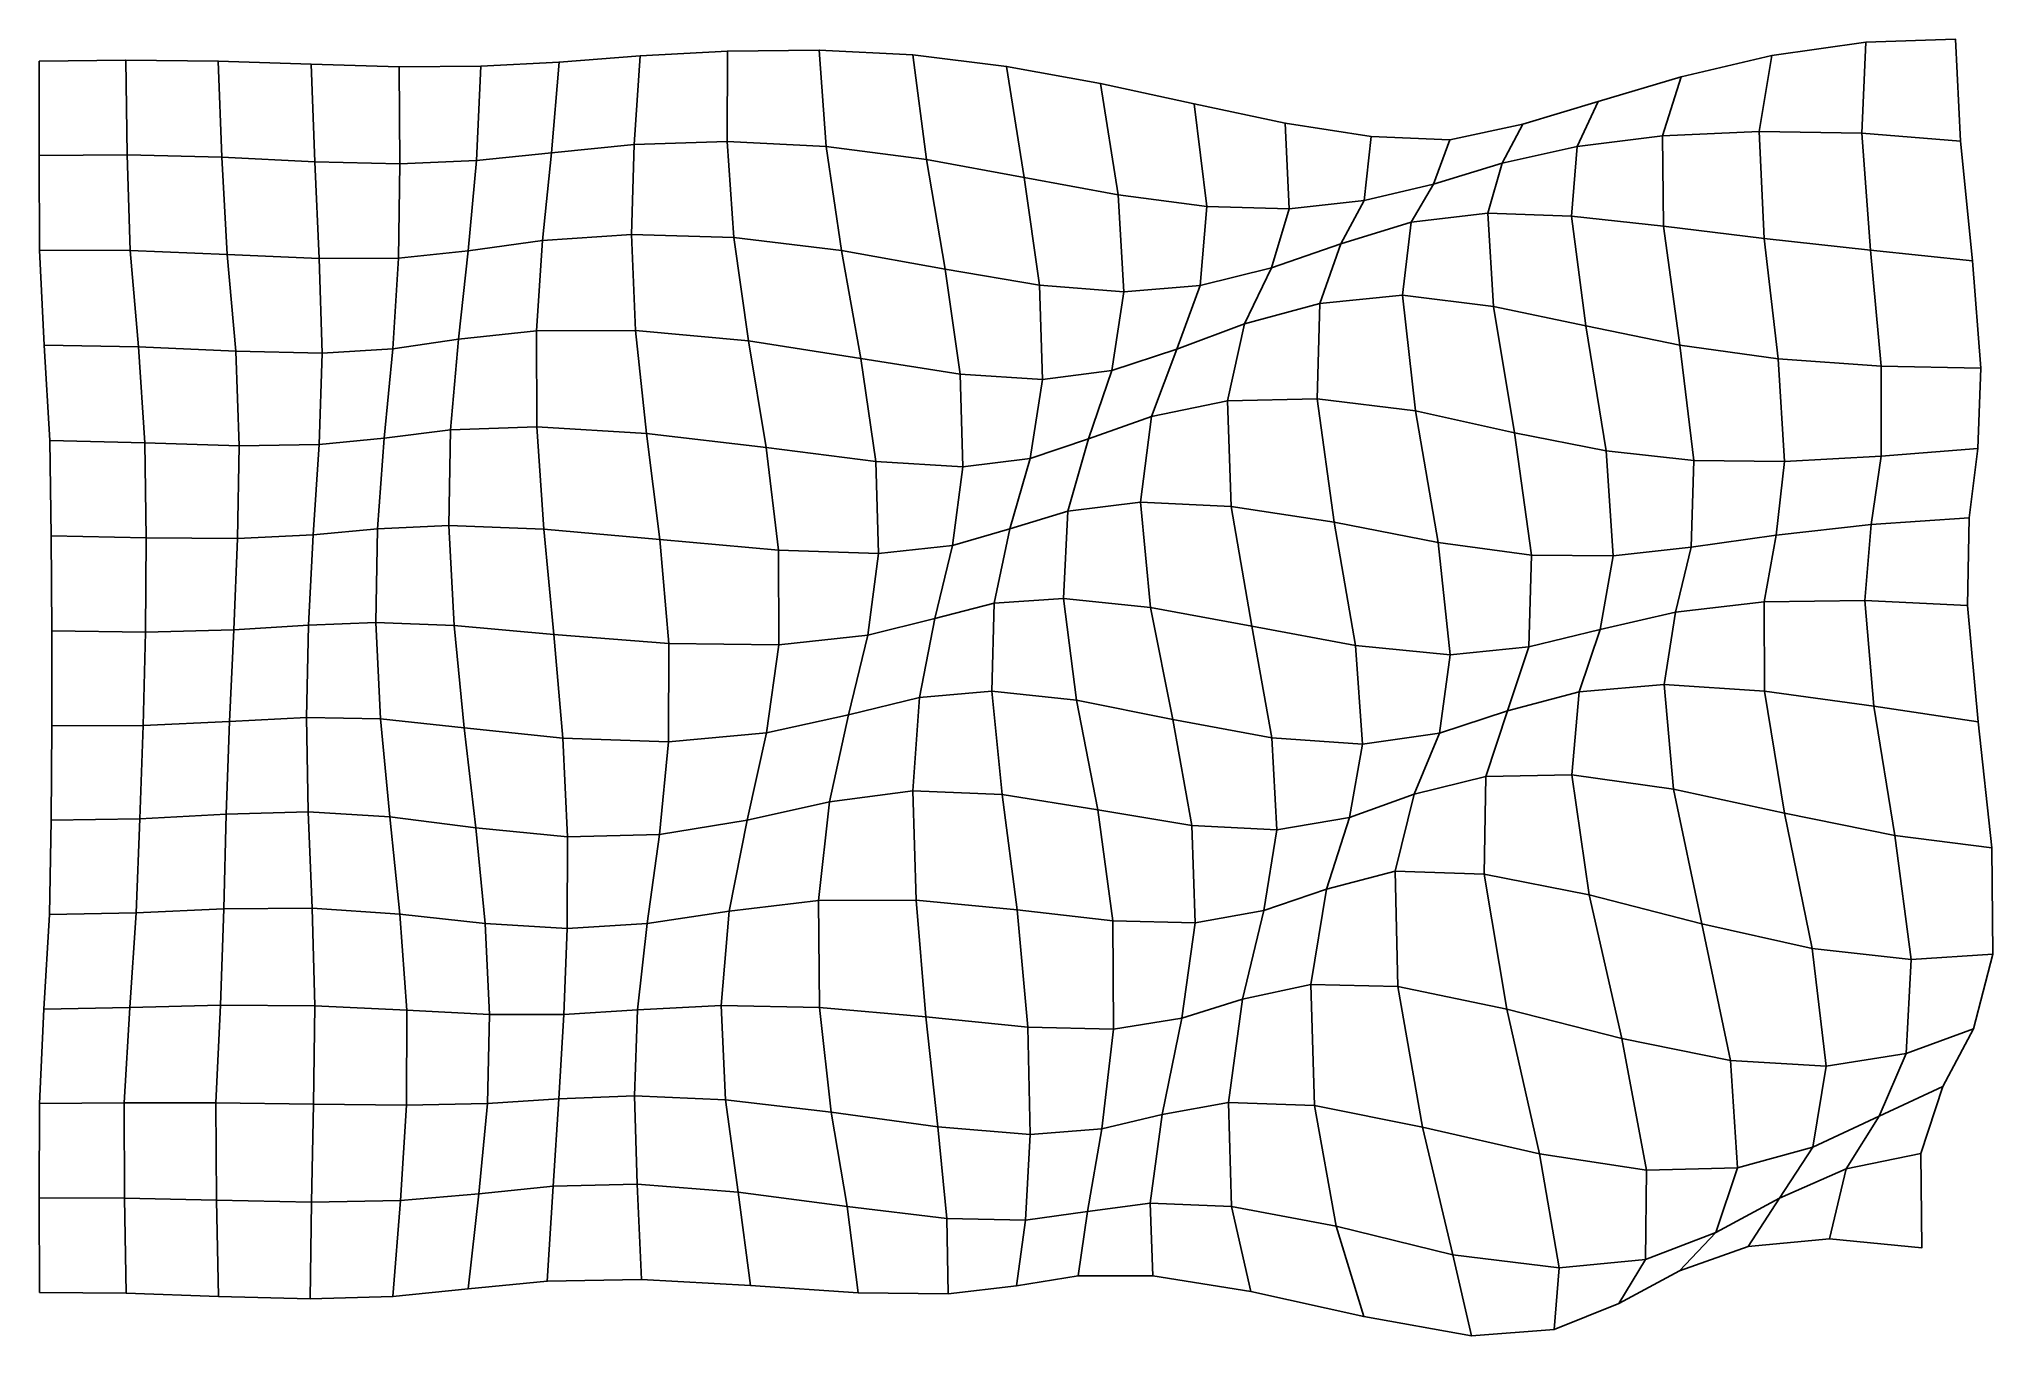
# Model space of a CAD drawing. Extents: x -161 to 228, y -135 to 123.
import ezdxf

# ---------------------------------------------------------------- set-up
doc = ezdxf.new("R2010")
doc.units = 0

msp = doc.modelspace()

# ---------------------------------------------------------------- linework, layer by layer
for points in [[(-42.188667, 102.390411, -0.895555), (-23.711977, 103.008606, -0.406336), (-23.673445, 120.998489, -0.517826), (-41.038849, 120.024658, -1.131637)], [(-42.188667, 102.390411, -0.895555), (-41.038849, 120.024658, -1.131637), (-23.673445, 120.998489, -0.517826), (-23.711977, 103.008606, -0.406336)], [(-23.711977, 103.008606, -0.406336), (-3.98433, 102.006767, -0.163595), (-5.396483, 121.190773, -0.011626), (-23.673445, 120.998489, -0.517826)], [(-23.711977, 103.008606, -0.406336), (-23.673445, 120.998489, -0.517826), (-5.396483, 121.190773, -0.011626), (-3.98433, 102.006767, -0.163595)], [(-3.98433, 102.006767, -0.163595), (15.950171, 99.413261, -0.388229), (13.212676, 120.230461, 0.077752), (-5.396483, 121.190773, -0.011626)], [(-3.98433, 102.006767, -0.163595), (-5.396483, 121.190773, -0.011626), (13.212676, 120.230461, 0.077752), (15.950171, 99.413261, -0.388229)], [(181.633408, 105.00016, -0.505801), (202.052353, 104.641975, -4.763667), (202.861282, 122.747948, -8.381657), (184.159225, 120.099304, -5.864194)], [(181.633408, 105.00016, -0.505801), (184.159225, 120.099304, -5.864194), (202.861282, 122.747948, -8.381657), (202.052353, 104.641975, -4.763667)], [(202.052353, 104.641975, -4.763667), (221.669586, 103.053024, -7.529076), (220.676941, 123.386337, -8.895608), (202.861282, 122.747948, -8.381657)], [(202.052353, 104.641975, -4.763667), (202.861282, 122.747948, -8.381657), (220.676941, 123.386337, -8.895608), (221.669586, 103.053024, -7.529076)], [(-160.624237, 100.216652, -1.339974), (-143.078094, 100.368523, -1.416336), (-143.373749, 119.221703, -1.367046), (-160.594696, 118.990707, -1.319718)], [(-160.624237, 100.216652, -1.339974), (-160.594696, 118.990707, -1.319718), (-143.373749, 119.221703, -1.367046), (-143.078094, 100.368523, -1.416336)], [(-143.078094, 100.368523, -1.416336), (-124.259293, 99.866066, -1.423165), (-124.985336, 119.021095, -1.3961), (-143.373749, 119.221703, -1.367046)], [(-143.078094, 100.368523, -1.416336), (-143.373749, 119.221703, -1.367046), (-124.985336, 119.021095, -1.3961), (-124.259293, 99.866066, -1.423165)], [(-124.259293, 99.866066, -1.423165), (-105.738541, 98.989281, -1.372965), (-106.458138, 118.396255, -1.414289), (-124.985336, 119.021095, -1.3961)], [(-124.259293, 99.866066, -1.423165), (-124.985336, 119.021095, -1.3961), (-106.458138, 118.396255, -1.414289), (-105.738541, 98.989281, -1.372965)], [(-105.738541, 98.989281, -1.372965), (-88.837074, 98.568146, -1.37039), (-88.943558, 117.865181, -1.491225), (-106.458138, 118.396255, -1.414289)], [(-105.738541, 98.989281, -1.372965), (-106.458138, 118.396255, -1.414289), (-88.943558, 117.865181, -1.491225), (-88.837074, 98.568146, -1.37039)], [(-88.837074, 98.568146, -1.37039), (-73.606941, 99.219864, -1.398417), (-72.693192, 117.96843, -1.589655), (-88.943558, 117.865181, -1.491225)], [(-88.837074, 98.568146, -1.37039), (-88.943558, 117.865181, -1.491225), (-72.693192, 117.96843, -1.589655), (-73.606941, 99.219864, -1.398417)], [(-73.606941, 99.219864, -1.398417), (-58.654987, 100.783836, -1.278938), (-57.160114, 118.814705, -1.520892), (-72.693192, 117.96843, -1.589655)], [(-73.606941, 99.219864, -1.398417), (-72.693192, 117.96843, -1.589655), (-57.160114, 118.814705, -1.520892), (-58.654987, 100.783836, -1.278938)], [(-58.654987, 100.783836, -1.278938), (-42.188667, 102.390411, -0.895555), (-41.038849, 120.024658, -1.131637), (-57.160114, 118.814705, -1.520892)], [(-58.654987, 100.783836, -1.278938), (-57.160114, 118.814705, -1.520892), (-41.038849, 120.024658, -1.131637), (-42.188667, 102.390411, -0.895555)], [(15.950171, 99.413261, -0.388229), (35.416294, 95.86795, -0.92467), (31.883011, 117.96595, -0.27147), (13.212676, 120.230461, 0.077752)], [(15.950171, 99.413261, -0.388229), (13.212676, 120.230461, 0.077752), (31.883011, 117.96595, -0.27147), (35.416294, 95.86795, -0.92467)], [(35.416294, 95.86795, -0.92467), (54.091442, 92.391937, -1.30863), (50.596649, 114.546143, -0.760133), (31.883011, 117.96595, -0.27147)], [(35.416294, 95.86795, -0.92467), (31.883011, 117.96595, -0.27147), (50.596649, 114.546143, -0.760133), (54.091442, 92.391937, -1.30863)], [(162.397034, 104.110207, 3.475773), (181.633408, 105.00016, -0.505801), (184.159225, 120.099304, -5.864194), (166.098923, 115.871574, -2.597322)], [(162.397034, 104.110207, 3.475773), (166.098923, 115.871574, -2.597322), (184.159225, 120.099304, -5.864194), (181.633408, 105.00016, -0.505801)], [(54.091442, 92.391937, -1.30863), (71.732414, 90.061501, -1.053685), (69.226021, 110.499886, -0.968925), (50.596649, 114.546143, -0.760133)], [(54.091442, 92.391937, -1.30863), (50.596649, 114.546143, -0.760133), (69.226021, 110.499886, -0.968925), (71.732414, 90.061501, -1.053685)], [(145.391159, 102.013458, 5.796051), (162.397034, 104.110207, 3.475773), (166.098923, 115.871574, -2.597322), (149.629028, 110.981689, 0.062209)], [(145.391159, 102.013458, 5.796051), (149.629028, 110.981689, 0.062209), (166.098923, 115.871574, -2.597322), (162.397034, 104.110207, 3.475773)], [(71.732414, 90.061501, -1.053685), (88.093269, 89.641571, 0.106535), (87.346512, 106.680252, -0.615218), (69.226021, 110.499886, -0.968925)], [(71.732414, 90.061501, -1.053685), (69.226021, 110.499886, -0.968925), (87.346512, 106.680252, -0.615218), (88.093269, 89.641571, 0.106535)], [(130.475937, 98.736107, 6.057842), (145.391159, 102.013458, 5.796051), (149.629028, 110.981689, 0.062209), (134.604126, 106.456581, 1.360577)], [(130.475937, 98.736107, 6.057842), (134.604126, 106.456581, 1.360577), (149.629028, 110.981689, 0.062209), (145.391159, 102.013458, 5.796051)], [(88.093269, 89.641571, 0.106535), (103.063477, 91.298752, 2.139044), (104.401054, 104.035507, 0.277491), (87.346512, 106.680252, -0.615218)], [(88.093269, 89.641571, 0.106535), (87.346512, 106.680252, -0.615218), (104.401054, 104.035507, 0.277491), (103.063477, 91.298752, 2.139044)], [(116.833344, 94.560555, 4.682606), (130.475937, 98.736107, 6.057842), (134.604126, 106.456581, 1.360577), (120.073448, 103.32885, 1.304996)], [(116.833344, 94.560555, 4.682606), (120.073448, 103.32885, 1.304996), (134.604126, 106.456581, 1.360577), (130.475937, 98.736107, 6.057842)], [(162.567184, 86.172607, 8.089842), (182.653, 83.74469, 4.241615), (181.633408, 105.00016, -0.505801), (162.397034, 104.110207, 3.475773)], [(162.567184, 86.172607, 8.089842), (162.397034, 104.110207, 3.475773), (181.633408, 105.00016, -0.505801), (182.653, 83.74469, 4.241615)], [(182.653, 83.74469, 4.241615), (203.799194, 81.411362, -0.7776), (202.052353, 104.641975, -4.763667), (181.633408, 105.00016, -0.505801)], [(182.653, 83.74469, 4.241615), (181.633408, 105.00016, -0.505801), (202.052353, 104.641975, -4.763667), (203.799194, 81.411362, -0.7776)], [(-60.435631, 83.28894, -1.185673), (-42.766941, 84.53672, -0.975914), (-42.188667, 102.390411, -0.895555), (-58.654987, 100.783836, -1.278938)], [(-60.435631, 83.28894, -1.185673), (-58.654987, 100.783836, -1.278938), (-42.188667, 102.390411, -0.895555), (-42.766941, 84.53672, -0.975914)], [(-42.766941, 84.53672, -0.975914), (-22.359489, 83.914108, -0.698886), (-23.711977, 103.008606, -0.406336), (-42.188667, 102.390411, -0.895555)], [(-42.766941, 84.53672, -0.975914), (-42.188667, 102.390411, -0.895555), (-23.711977, 103.008606, -0.406336), (-22.359489, 83.914108, -0.698886)], [(-22.359489, 83.914108, -0.698886), (-0.931876, 81.302765, -0.650282), (-3.98433, 102.006767, -0.163595), (-23.711977, 103.008606, -0.406336)], [(-22.359489, 83.914108, -0.698886), (-23.711977, 103.008606, -0.406336), (-3.98433, 102.006767, -0.163595), (-0.931876, 81.302765, -0.650282)], [(-0.931876, 81.302765, -0.650282), (19.673655, 77.64164, -0.957559), (15.950171, 99.413261, -0.388229), (-3.98433, 102.006767, -0.163595)], [(-0.931876, 81.302765, -0.650282), (-3.98433, 102.006767, -0.163595), (15.950171, 99.413261, -0.388229), (19.673655, 77.64164, -0.957559)], [(103.063477, 91.298752, 2.139044), (116.833344, 94.560555, 4.682606), (120.073448, 103.32885, 1.304996), (104.401054, 104.035507, 0.277491)], [(103.063477, 91.298752, 2.139044), (104.401054, 104.035507, 0.277491), (120.073448, 103.32885, 1.304996), (116.833344, 94.560555, 4.682606)], [(127.675797, 88.73259, 8.93717), (144.300156, 88.152328, 9.632068), (145.391159, 102.013458, 5.796051), (130.475937, 98.736107, 6.057842)], [(127.675797, 88.73259, 8.93717), (130.475937, 98.736107, 6.057842), (145.391159, 102.013458, 5.796051), (144.300156, 88.152328, 9.632068)], [(144.300156, 88.152328, 9.632068), (162.567184, 86.172607, 8.089842), (162.397034, 104.110207, 3.475773), (145.391159, 102.013458, 5.796051)], [(144.300156, 88.152328, 9.632068), (145.391159, 102.013458, 5.796051), (162.397034, 104.110207, 3.475773), (162.567184, 86.172607, 8.089842)], [(203.799194, 81.411362, -0.7776), (224.106079, 79.276329, -5.021001), (221.669586, 103.053024, -7.529076), (202.052353, 104.641975, -4.763667)], [(203.799194, 81.411362, -0.7776), (202.052353, 104.641975, -4.763667), (221.669586, 103.053024, -7.529076), (224.106079, 79.276329, -5.021001)], [(-160.52243, 81.381783, -1.364789), (-142.488525, 81.315598, -1.46227), (-143.078094, 100.368523, -1.416336), (-160.624237, 100.216652, -1.339974)], [(-160.52243, 81.381783, -1.364789), (-160.624237, 100.216652, -1.339974), (-143.078094, 100.368523, -1.416336), (-142.488525, 81.315598, -1.46227)], [(-142.488525, 81.315598, -1.46227), (-123.195969, 80.53817, -1.412727), (-124.259293, 99.866066, -1.423165), (-143.078094, 100.368523, -1.416336)], [(-142.488525, 81.315598, -1.46227), (-143.078094, 100.368523, -1.416336), (-124.259293, 99.866066, -1.423165), (-123.195969, 80.53817, -1.412727)], [(-123.195969, 80.53817, -1.412727), (-104.859886, 79.711983, -1.254177), (-105.738541, 98.989281, -1.372965), (-124.259293, 99.866066, -1.423165)], [(-123.195969, 80.53817, -1.412727), (-124.259293, 99.866066, -1.423165), (-105.738541, 98.989281, -1.372965), (-104.859886, 79.711983, -1.254177)], [(-104.859886, 79.711983, -1.254177), (-89.135918, 79.834015, -1.170139), (-88.837074, 98.568146, -1.37039), (-105.738541, 98.989281, -1.372965)], [(-104.859886, 79.711983, -1.254177), (-105.738541, 98.989281, -1.372965), (-88.837074, 98.568146, -1.37039), (-89.135918, 79.834015, -1.170139)], [(-89.135918, 79.834015, -1.170139), (-75.224655, 81.26606, -1.203741), (-73.606941, 99.219864, -1.398417), (-88.837074, 98.568146, -1.37039)], [(-89.135918, 79.834015, -1.170139), (-88.837074, 98.568146, -1.37039), (-73.606941, 99.219864, -1.398417), (-75.224655, 81.26606, -1.203741)], [(-75.224655, 81.26606, -1.203741), (-60.435631, 83.28894, -1.185673), (-58.654987, 100.783836, -1.278938), (-73.606941, 99.219864, -1.398417)], [(-75.224655, 81.26606, -1.203741), (-73.606941, 99.219864, -1.398417), (-58.654987, 100.783836, -1.278938), (-60.435631, 83.28894, -1.185673)], [(19.673655, 77.64164, -0.957559), (38.444221, 74.446739, -1.373564), (35.416294, 95.86795, -0.92467), (15.950171, 99.413261, -0.388229)], [(19.673655, 77.64164, -0.957559), (15.950171, 99.413261, -0.388229), (35.416294, 95.86795, -0.92467), (38.444221, 74.446739, -1.373564)], [(112.39035, 86.987099, 6.770824), (127.675797, 88.73259, 8.93717), (130.475937, 98.736107, 6.057842), (116.833344, 94.560555, 4.682606)], [(112.39035, 86.987099, 6.770824), (116.833344, 94.560555, 4.682606), (130.475937, 98.736107, 6.057842), (127.675797, 88.73259, 8.93717)], [(38.444221, 74.446739, -1.373564), (55.242008, 73.116928, -1.417841), (54.091442, 92.391937, -1.30863), (35.416294, 95.86795, -0.92467)], [(38.444221, 74.446739, -1.373564), (35.416294, 95.86795, -0.92467), (54.091442, 92.391937, -1.30863), (55.242008, 73.116928, -1.417841)], [(98.425438, 82.627678, 3.519335), (112.39035, 86.987099, 6.770824), (116.833344, 94.560555, 4.682606), (103.063477, 91.298752, 2.139044)], [(98.425438, 82.627678, 3.519335), (103.063477, 91.298752, 2.139044), (116.833344, 94.560555, 4.682606), (112.39035, 86.987099, 6.770824)], [(55.242008, 73.116928, -1.417841), (70.43602, 74.3563, -0.689088), (71.732414, 90.061501, -1.053685), (54.091442, 92.391937, -1.30863)], [(55.242008, 73.116928, -1.417841), (54.091442, 92.391937, -1.30863), (71.732414, 90.061501, -1.053685), (70.43602, 74.3563, -0.689088)], [(70.43602, 74.3563, -0.689088), (84.616409, 77.902161, 0.96879), (88.093269, 89.641571, 0.106535), (71.732414, 90.061501, -1.053685)], [(70.43602, 74.3563, -0.689088), (71.732414, 90.061501, -1.053685), (88.093269, 89.641571, 0.106535), (84.616409, 77.902161, 0.96879)], [(84.616409, 77.902161, 0.96879), (98.425438, 82.627678, 3.519335), (103.063477, 91.298752, 2.139044), (88.093269, 89.641571, 0.106535)], [(84.616409, 77.902161, 0.96879), (88.093269, 89.641571, 0.106535), (103.063477, 91.298752, 2.139044), (98.425438, 82.627678, 3.519335)], [(94.186005, 70.813217, 4.528102), (110.680161, 72.433075, 7.675837), (112.39035, 86.987099, 6.770824), (98.425438, 82.627678, 3.519335)], [(94.186005, 70.813217, 4.528102), (98.425438, 82.627678, 3.519335), (112.39035, 86.987099, 6.770824), (110.680161, 72.433075, 7.675837)], [(110.680161, 72.433075, 7.675837), (128.801498, 70.161324, 9.99948), (127.675797, 88.73259, 8.93717), (112.39035, 86.987099, 6.770824)], [(110.680161, 72.433075, 7.675837), (112.39035, 86.987099, 6.770824), (127.675797, 88.73259, 8.93717), (128.801498, 70.161324, 9.99948)], [(128.801498, 70.161324, 9.99948), (147.149307, 66.335838, 11.291187), (144.300156, 88.152328, 9.632068), (127.675797, 88.73259, 8.93717)], [(128.801498, 70.161324, 9.99948), (127.675797, 88.73259, 8.93717), (144.300156, 88.152328, 9.632068), (147.149307, 66.335838, 11.291187)], [(147.149307, 66.335838, 11.291187), (165.820496, 62.531311, 10.55608), (162.567184, 86.172607, 8.089842), (144.300156, 88.152328, 9.632068)], [(147.149307, 66.335838, 11.291187), (144.300156, 88.152328, 9.632068), (162.567184, 86.172607, 8.089842), (165.820496, 62.531311, 10.55608)], [(165.820496, 62.531311, 10.55608), (185.426361, 59.773285, 7.312478), (182.653, 83.74469, 4.241615), (162.567184, 86.172607, 8.089842)], [(165.820496, 62.531311, 10.55608), (162.567184, 86.172607, 8.089842), (182.653, 83.74469, 4.241615), (185.426361, 59.773285, 7.312478)], [(-77.199692, 63.664497, -1.074637), (-61.652004, 65.367523, -1.317257), (-60.435631, 83.28894, -1.185673), (-75.224655, 81.26606, -1.203741)], [(-77.199692, 63.664497, -1.074637), (-75.224655, 81.26606, -1.203741), (-60.435631, 83.28894, -1.185673), (-61.652004, 65.367523, -1.317257)], [(-61.652004, 65.367523, -1.317257), (-41.961571, 65.442924, -1.387937), (-42.766941, 84.53672, -0.975914), (-60.435631, 83.28894, -1.185673)], [(-61.652004, 65.367523, -1.317257), (-60.435631, 83.28894, -1.185673), (-42.766941, 84.53672, -0.975914), (-41.961571, 65.442924, -1.387937)], [(-41.961571, 65.442924, -1.387937), (-19.441776, 63.33194, -1.264889), (-22.359489, 83.914108, -0.698886), (-42.766941, 84.53672, -0.975914)], [(-41.961571, 65.442924, -1.387937), (-42.766941, 84.53672, -0.975914), (-22.359489, 83.914108, -0.698886), (-19.441776, 63.33194, -1.264889)], [(-19.441776, 63.33194, -1.264889), (2.917023, 59.835659, -1.147124), (-0.931876, 81.302765, -0.650282), (-22.359489, 83.914108, -0.698886)], [(-19.441776, 63.33194, -1.264889), (-22.359489, 83.914108, -0.698886), (-0.931876, 81.302765, -0.650282), (2.917023, 59.835659, -1.147124)], [(79.250809, 66.746536, 2.123111), (94.186005, 70.813217, 4.528102), (98.425438, 82.627678, 3.519335), (84.616409, 77.902161, 0.96879)], [(79.250809, 66.746536, 2.123111), (84.616409, 77.902161, 0.96879), (98.425438, 82.627678, 3.519335), (94.186005, 70.813217, 4.528102)], [(185.426361, 59.773285, 7.312478), (205.888489, 58.339142, 2.352039), (203.799194, 81.411362, -0.7776), (182.653, 83.74469, 4.241615)], [(185.426361, 59.773285, 7.312478), (182.653, 83.74469, 4.241615), (203.799194, 81.411362, -0.7776), (205.888489, 58.339142, 2.352039)], [(-159.578384, 62.472881, -1.392699), (-140.869324, 62.15884, -1.500851), (-142.488525, 81.315598, -1.46227), (-160.52243, 81.381783, -1.364789)], [(-159.578384, 62.472881, -1.392699), (-160.52243, 81.381783, -1.364789), (-142.488525, 81.315598, -1.46227), (-140.869324, 62.15884, -1.500851)], [(-140.869324, 62.15884, -1.500851), (-121.454857, 61.337215, -1.361641), (-123.195969, 80.53817, -1.412727), (-142.488525, 81.315598, -1.46227)], [(-140.869324, 62.15884, -1.500851), (-142.488525, 81.315598, -1.46227), (-123.195969, 80.53817, -1.412727), (-121.454857, 61.337215, -1.361641)], [(-121.454857, 61.337215, -1.361641), (-104.265976, 60.935001, -1.065534), (-104.859886, 79.711983, -1.254177), (-123.195969, 80.53817, -1.412727)], [(-121.454857, 61.337215, -1.361641), (-123.195969, 80.53817, -1.412727), (-104.859886, 79.711983, -1.254177), (-104.265976, 60.935001, -1.065534)], [(-104.265976, 60.935001, -1.065534), (-90.259377, 61.772762, -0.925381), (-89.135918, 79.834015, -1.170139), (-104.859886, 79.711983, -1.254177)], [(-104.265976, 60.935001, -1.065534), (-104.859886, 79.711983, -1.254177), (-89.135918, 79.834015, -1.170139), (-90.259377, 61.772762, -0.925381)], [(-90.259377, 61.772762, -0.925381), (-77.199692, 63.664497, -1.074637), (-75.224655, 81.26606, -1.203741), (-89.135918, 79.834015, -1.170139)], [(-90.259377, 61.772762, -0.925381), (-89.135918, 79.834015, -1.170139), (-75.224655, 81.26606, -1.203741), (-77.199692, 63.664497, -1.074637)], [(2.917023, 59.835659, -1.147124), (22.63883, 56.700142, -1.148215), (19.673655, 77.64164, -0.957559), (-0.931876, 81.302765, -0.650282)], [(2.917023, 59.835659, -1.147124), (-0.931876, 81.302765, -0.650282), (19.673655, 77.64164, -0.957559), (22.63883, 56.700142, -1.148215)], [(65.781631, 61.678825, 0.402957), (79.250809, 66.746536, 2.123111), (84.616409, 77.902161, 0.96879), (70.43602, 74.3563, -0.689088)], [(65.781631, 61.678825, 0.402957), (70.43602, 74.3563, -0.689088), (84.616409, 77.902161, 0.96879), (79.250809, 66.746536, 2.123111)], [(205.888489, 58.339142, 2.352039), (225.741608, 57.909836, -2.448278), (224.106079, 79.276329, -5.021001), (203.799194, 81.411362, -0.7776)], [(205.888489, 58.339142, 2.352039), (203.799194, 81.411362, -0.7776), (224.106079, 79.276329, -5.021001), (225.741608, 57.909836, -2.448278)], [(22.63883, 56.700142, -1.148215), (39.002388, 55.647171, -1.0943), (38.444221, 74.446739, -1.373564), (19.673655, 77.64164, -0.957559)], [(22.63883, 56.700142, -1.148215), (19.673655, 77.64164, -0.957559), (38.444221, 74.446739, -1.373564), (39.002388, 55.647171, -1.0943)], [(39.002388, 55.647171, -1.0943), (52.861958, 57.472126, -0.653042), (55.242008, 73.116928, -1.417841), (38.444221, 74.446739, -1.373564)], [(39.002388, 55.647171, -1.0943), (38.444221, 74.446739, -1.373564), (55.242008, 73.116928, -1.417841), (52.861958, 57.472126, -0.653042)], [(52.861958, 57.472126, -0.653042), (65.781631, 61.678825, 0.402957), (70.43602, 74.3563, -0.689088), (55.242008, 73.116928, -1.417841)], [(52.861958, 57.472126, -0.653042), (55.242008, 73.116928, -1.417841), (70.43602, 74.3563, -0.689088), (65.781631, 61.678825, 0.402957)], [(75.81617, 51.409679, 3.554541), (93.689171, 51.804626, 5.429428), (94.186005, 70.813217, 4.528102), (79.250809, 66.746536, 2.123111)], [(75.81617, 51.409679, 3.554541), (79.250809, 66.746536, 2.123111), (94.186005, 70.813217, 4.528102), (93.689171, 51.804626, 5.429428)], [(93.689171, 51.804626, 5.429428), (113.246521, 49.424137, 8.068696), (110.680161, 72.433075, 7.675837), (94.186005, 70.813217, 4.528102)], [(93.689171, 51.804626, 5.429428), (94.186005, 70.813217, 4.528102), (110.680161, 72.433075, 7.675837), (113.246521, 49.424137, 8.068696)], [(113.246521, 49.424137, 8.068696), (132.939941, 45.092003, 10.169581), (128.801498, 70.161324, 9.99948), (110.680161, 72.433075, 7.675837)], [(113.246521, 49.424137, 8.068696), (110.680161, 72.433075, 7.675837), (128.801498, 70.161324, 9.99948), (132.939941, 45.092003, 10.169581)], [(132.939941, 45.092003, 10.169581), (151.177292, 41.489319, 11.679075), (147.149307, 66.335838, 11.291187), (128.801498, 70.161324, 9.99948)], [(132.939941, 45.092003, 10.169581), (128.801498, 70.161324, 9.99948), (147.149307, 66.335838, 11.291187), (151.177292, 41.489319, 11.679075)], [(60.711143, 48.339664, 2.125587), (75.81617, 51.409679, 3.554541), (79.250809, 66.746536, 2.123111), (65.781631, 61.678825, 0.402957)], [(60.711143, 48.339664, 2.125587), (65.781631, 61.678825, 0.402957), (79.250809, 66.746536, 2.123111), (75.81617, 51.409679, 3.554541)], [(151.177292, 41.489319, 11.679075), (168.615112, 39.571156, 11.472187), (165.820496, 62.531311, 10.55608), (147.149307, 66.335838, 11.291187)], [(151.177292, 41.489319, 11.679075), (147.149307, 66.335838, 11.291187), (165.820496, 62.531311, 10.55608), (168.615112, 39.571156, 11.472187)], [(-158.480835, 43.519104, -1.421664), (-139.613205, 43.061401, -1.532094), (-140.869324, 62.15884, -1.500851), (-159.578384, 62.472881, -1.392699)], [(-158.480835, 43.519104, -1.421664), (-159.578384, 62.472881, -1.392699), (-140.869324, 62.15884, -1.500851), (-139.613205, 43.061401, -1.532094)], [(-91.950348, 44.009209, -0.662957), (-78.734116, 45.634254, -1.031685), (-77.199692, 63.664497, -1.074637), (-90.259377, 61.772762, -0.925381)], [(-91.950348, 44.009209, -0.662957), (-90.259377, 61.772762, -0.925381), (-77.199692, 63.664497, -1.074637), (-78.734116, 45.634254, -1.031685)], [(-78.734116, 45.634254, -1.031685), (-61.596497, 46.244259, -1.663998), (-61.652004, 65.367523, -1.317257), (-77.199692, 63.664497, -1.074637)], [(-78.734116, 45.634254, -1.031685), (-77.199692, 63.664497, -1.074637), (-61.652004, 65.367523, -1.317257), (-61.596497, 46.244259, -1.663998)], [(-61.596497, 46.244259, -1.663998), (-39.754105, 44.956951, -2.059789), (-41.961571, 65.442924, -1.387937), (-61.652004, 65.367523, -1.317257)], [(-61.596497, 46.244259, -1.663998), (-61.652004, 65.367523, -1.317257), (-41.961571, 65.442924, -1.387937), (-39.754105, 44.956951, -2.059789)], [(-39.754105, 44.956951, -2.059789), (-15.941781, 42.142834, -1.951991), (-19.441776, 63.33194, -1.264889), (-41.961571, 65.442924, -1.387937)], [(-39.754105, 44.956951, -2.059789), (-41.961571, 65.442924, -1.387937), (-19.441776, 63.33194, -1.264889), (-15.941781, 42.142834, -1.951991)], [(-15.941781, 42.142834, -1.951991), (5.846909, 39.332935, -1.442711), (2.917023, 59.835659, -1.147124), (-19.441776, 63.33194, -1.264889)], [(-15.941781, 42.142834, -1.951991), (-19.441776, 63.33194, -1.264889), (2.917023, 59.835659, -1.147124), (5.846909, 39.332935, -1.442711)], [(168.615112, 39.571156, 11.472187), (186.663361, 39.381611, 8.809585), (185.426361, 59.773285, 7.312478), (165.820496, 62.531311, 10.55608)], [(168.615112, 39.571156, 11.472187), (165.820496, 62.531311, 10.55608), (185.426361, 59.773285, 7.312478), (186.663361, 39.381611, 8.809585)], [(-139.613205, 43.061401, -1.532094), (-120.814156, 42.499111, -1.278578), (-121.454857, 61.337215, -1.361641), (-140.869324, 62.15884, -1.500851)], [(-139.613205, 43.061401, -1.532094), (-140.869324, 62.15884, -1.500851), (-121.454857, 61.337215, -1.361641), (-120.814156, 42.499111, -1.278578)], [(-120.814156, 42.499111, -1.278578), (-104.901947, 42.713242, -0.826962), (-104.265976, 60.935001, -1.065534), (-121.454857, 61.337215, -1.361641)], [(-120.814156, 42.499111, -1.278578), (-121.454857, 61.337215, -1.361641), (-104.265976, 60.935001, -1.065534), (-104.901947, 42.713242, -0.826962)], [(-104.901947, 42.713242, -0.826962), (-91.950348, 44.009209, -0.662957), (-90.259377, 61.772762, -0.925381), (-104.265976, 60.935001, -1.065534)], [(-104.901947, 42.713242, -0.826962), (-104.265976, 60.935001, -1.065534), (-90.259377, 61.772762, -0.925381), (-91.950348, 44.009209, -0.662957)], [(5.846909, 39.332935, -1.442711), (23.215834, 38.305603, -0.755697), (22.63883, 56.700142, -1.148215), (2.917023, 59.835659, -1.147124)], [(5.846909, 39.332935, -1.442711), (2.917023, 59.835659, -1.147124), (22.63883, 56.700142, -1.148215), (23.215834, 38.305603, -0.755697)], [(48.17181, 43.88242, 0.964286), (60.711143, 48.339664, 2.125587), (65.781631, 61.678825, 0.402957), (52.861958, 57.472126, -0.653042)], [(48.17181, 43.88242, 0.964286), (52.861958, 57.472126, -0.653042), (65.781631, 61.678825, 0.402957), (60.711143, 48.339664, 2.125587)], [(186.663361, 39.381611, 8.809585), (205.90239, 40.411644, 4.262115), (205.888489, 58.339142, 2.352039), (185.426361, 59.773285, 7.312478)], [(186.663361, 39.381611, 8.809585), (185.426361, 59.773285, 7.312478), (205.888489, 58.339142, 2.352039), (205.90239, 40.411644, 4.262115)], [(205.90239, 40.411644, 4.262115), (225.155884, 41.935978, -0.44429), (225.741608, 57.909836, -2.448278), (205.888489, 58.339142, 2.352039)], [(205.90239, 40.411644, 4.262115), (205.888489, 58.339142, 2.352039), (225.741608, 57.909836, -2.448278), (225.155884, 41.935978, -0.44429)], [(23.215834, 38.305603, -0.755697), (36.548279, 39.98687, 0.025681), (39.002388, 55.647171, -1.0943), (22.63883, 56.700142, -1.148215)], [(23.215834, 38.305603, -0.755697), (22.63883, 56.700142, -1.148215), (39.002388, 55.647171, -1.0943), (36.548279, 39.98687, 0.025681)], [(36.548279, 39.98687, 0.025681), (48.17181, 43.88242, 0.964286), (52.861958, 57.472126, -0.653042), (39.002388, 55.647171, -1.0943)], [(36.548279, 39.98687, 0.025681), (39.002388, 55.647171, -1.0943), (52.861958, 57.472126, -0.653042), (48.17181, 43.88242, 0.964286)], [(58.548809, 31.278297, 4.313843), (76.606102, 30.438625, 5.368181), (75.81617, 51.409679, 3.554541), (60.711143, 48.339664, 2.125587)], [(58.548809, 31.278297, 4.313843), (60.711143, 48.339664, 2.125587), (75.81617, 51.409679, 3.554541), (76.606102, 30.438625, 5.368181)], [(76.606102, 30.438625, 5.368181), (97.090828, 27.271471, 6.715695), (93.689171, 51.804626, 5.429428), (75.81617, 51.409679, 3.554541)], [(76.606102, 30.438625, 5.368181), (75.81617, 51.409679, 3.554541), (93.689171, 51.804626, 5.429428), (97.090828, 27.271471, 6.715695)], [(97.090828, 27.271471, 6.715695), (117.780365, 23.255713, 8.856669), (113.246521, 49.424137, 8.068696), (93.689171, 51.804626, 5.429428)], [(97.090828, 27.271471, 6.715695), (93.689171, 51.804626, 5.429428), (113.246521, 49.424137, 8.068696), (117.780365, 23.255713, 8.856669)], [(44.108505, 29.45183, 3.151115), (58.548809, 31.278297, 4.313843), (60.711143, 48.339664, 2.125587), (48.17181, 43.88242, 0.964286)], [(44.108505, 29.45183, 3.151115), (48.17181, 43.88242, 0.964286), (60.711143, 48.339664, 2.125587), (58.548809, 31.278297, 4.313843)], [(117.780365, 23.255713, 8.856669), (136.352402, 20.72842, 10.550007), (132.939941, 45.092003, 10.169581), (113.246521, 49.424137, 8.068696)], [(117.780365, 23.255713, 8.856669), (113.246521, 49.424137, 8.068696), (132.939941, 45.092003, 10.169581), (136.352402, 20.72842, 10.550007)], [(-158.193665, 24.568617, -1.450585), (-139.329987, 24.147976, -1.562861), (-139.613205, 43.061401, -1.532094), (-158.480835, 43.519104, -1.421664)], [(-158.193665, 24.568617, -1.450585), (-158.480835, 43.519104, -1.421664), (-139.613205, 43.061401, -1.532094), (-139.329987, 24.147976, -1.562861)], [(-139.329987, 24.147976, -1.562861), (-121.144653, 24.059469, -1.186535), (-120.814156, 42.499111, -1.278578), (-139.613205, 43.061401, -1.532094)], [(-139.329987, 24.147976, -1.562861), (-139.613205, 43.061401, -1.532094), (-120.814156, 42.499111, -1.278578), (-121.144653, 24.059469, -1.186535)], [(-106.065331, 24.791124, -0.566342), (-93.29026, 25.990858, -0.387435), (-91.950348, 44.009209, -0.662957), (-104.901947, 42.713242, -0.826962)], [(-106.065331, 24.791124, -0.566342), (-104.901947, 42.713242, -0.826962), (-91.950348, 44.009209, -0.662957), (-93.29026, 25.990858, -0.387435)], [(-93.29026, 25.990858, -0.387435), (-79.082039, 26.635239, -1.031857), (-78.734116, 45.634254, -1.031685), (-91.950348, 44.009209, -0.662957)], [(-93.29026, 25.990858, -0.387435), (-91.950348, 44.009209, -0.662957), (-78.734116, 45.634254, -1.031685), (-79.082039, 26.635239, -1.031857)], [(-79.082039, 26.635239, -1.031857), (-60.219746, 25.877106, -2.137839), (-61.596497, 46.244259, -1.663998), (-78.734116, 45.634254, -1.031685)], [(-79.082039, 26.635239, -1.031857), (-78.734116, 45.634254, -1.031685), (-61.596497, 46.244259, -1.663998), (-60.219746, 25.877106, -2.137839)], [(-60.219746, 25.877106, -2.137839), (-37.092247, 23.84783, -2.895361), (-39.754105, 44.956951, -2.059789), (-61.596497, 46.244259, -1.663998)], [(-60.219746, 25.877106, -2.137839), (-61.596497, 46.244259, -1.663998), (-39.754105, 44.956951, -2.059789), (-37.092247, 23.84783, -2.895361)], [(-37.092247, 23.84783, -2.895361), (-13.504755, 21.73794, -2.712563), (-15.941781, 42.142834, -1.951991), (-39.754105, 44.956951, -2.059789)], [(-37.092247, 23.84783, -2.895361), (-39.754105, 44.956951, -2.059789), (-15.941781, 42.142834, -1.951991), (-13.504755, 21.73794, -2.712563)], [(32.54797, 25.972124, 1.71497), (44.108505, 29.45183, 3.151115), (48.17181, 43.88242, 0.964286), (36.548279, 39.98687, 0.025681)], [(32.54797, 25.972124, 1.71497), (36.548279, 39.98687, 0.025681), (48.17181, 43.88242, 0.964286), (44.108505, 29.45183, 3.151115)], [(136.352402, 20.72842, 10.550007), (152.570343, 20.618023, 11.867395), (151.177292, 41.489319, 11.679075), (132.939941, 45.092003, 10.169581)], [(136.352402, 20.72842, 10.550007), (132.939941, 45.092003, 10.169581), (151.177292, 41.489319, 11.679075), (152.570343, 20.618023, 11.867395)], [(-121.144653, 24.059469, -1.186535), (-106.065331, 24.791124, -0.566342), (-104.901947, 42.713242, -0.826962), (-120.814156, 42.499111, -1.278578)], [(-121.144653, 24.059469, -1.186535), (-120.814156, 42.499111, -1.278578), (-104.901947, 42.713242, -0.826962), (-106.065331, 24.791124, -0.566342)], [(-13.504755, 21.73794, -2.712563), (6.388451, 21.06426, -1.589482), (5.846909, 39.332935, -1.442711), (-15.941781, 42.142834, -1.951991)], [(-13.504755, 21.73794, -2.712563), (-15.941781, 42.142834, -1.951991), (5.846909, 39.332935, -1.442711), (6.388451, 21.06426, -1.589482)], [(6.388451, 21.06426, -1.589482), (21.121784, 22.642054, 0.043407), (23.215834, 38.305603, -0.755697), (5.846909, 39.332935, -1.442711)], [(6.388451, 21.06426, -1.589482), (5.846909, 39.332935, -1.442711), (23.215834, 38.305603, -0.755697), (21.121784, 22.642054, 0.043407)], [(21.121784, 22.642054, 0.043407), (32.54797, 25.972124, 1.71497), (36.548279, 39.98687, 0.025681), (23.215834, 38.305603, -0.755697)], [(21.121784, 22.642054, 0.043407), (23.215834, 38.305603, -0.755697), (36.548279, 39.98687, 0.025681), (32.54797, 25.972124, 1.71497)], [(152.570343, 20.618023, 11.867395), (168.131485, 22.328735, 11.677047), (168.615112, 39.571156, 11.472187), (151.177292, 41.489319, 11.679075)], [(152.570343, 20.618023, 11.867395), (151.177292, 41.489319, 11.679075), (168.615112, 39.571156, 11.472187), (168.131485, 22.328735, 11.677047)], [(168.131485, 22.328735, 11.677047), (185.032867, 24.730448, 9.252005), (186.663361, 39.381611, 8.809585), (168.615112, 39.571156, 11.472187)], [(168.131485, 22.328735, 11.677047), (168.615112, 39.571156, 11.472187), (186.663361, 39.381611, 8.809585), (185.032867, 24.730448, 9.252005)], [(185.032867, 24.730448, 9.252005), (203.946213, 26.824512, 5.071208), (205.90239, 40.411644, 4.262115), (186.663361, 39.381611, 8.809585)], [(185.032867, 24.730448, 9.252005), (186.663361, 39.381611, 8.809585), (205.90239, 40.411644, 4.262115), (203.946213, 26.824512, 5.071208)], [(203.946213, 26.824512, 5.071208), (223.442169, 28.168001, 0.735141), (225.155884, 41.935978, -0.44429), (205.90239, 40.411644, 4.262115)], [(203.946213, 26.824512, 5.071208), (205.90239, 40.411644, 4.262115), (225.155884, 41.935978, -0.44429), (223.442169, 28.168001, 0.735141)], [(43.201138, 12.121284, 5.461253), (60.522694, 10.333174, 6.813921), (58.548809, 31.278297, 4.313843), (44.108505, 29.45183, 3.151115)], [(43.201138, 12.121284, 5.461253), (44.108505, 29.45183, 3.151115), (58.548809, 31.278297, 4.313843), (60.522694, 10.333174, 6.813921)], [(60.522694, 10.333174, 6.813921), (80.661842, 6.593582, 7.752012), (76.606102, 30.438625, 5.368181), (58.548809, 31.278297, 4.313843)], [(60.522694, 10.333174, 6.813921), (58.548809, 31.278297, 4.313843), (76.606102, 30.438625, 5.368181), (80.661842, 6.593582, 7.752012)], [(29.450178, 11.151145, 3.37399), (43.201138, 12.121284, 5.461253), (44.108505, 29.45183, 3.151115), (32.54797, 25.972124, 1.71497)], [(29.450178, 11.151145, 3.37399), (32.54797, 25.972124, 1.71497), (44.108505, 29.45183, 3.151115), (43.201138, 12.121284, 5.461253)], [(80.661842, 6.593582, 7.752012), (101.321495, 2.765647, 8.826571), (97.090828, 27.271471, 6.715695), (76.606102, 30.438625, 5.368181)], [(80.661842, 6.593582, 7.752012), (76.606102, 30.438625, 5.368181), (97.090828, 27.271471, 6.715695), (101.321495, 2.765647, 8.826571)], [(101.321495, 2.765647, 8.826571), (120.14959, 0.882763, 10.604676), (117.780365, 23.255713, 8.856669), (97.090828, 27.271471, 6.715695)], [(101.321495, 2.765647, 8.826571), (97.090828, 27.271471, 6.715695), (117.780365, 23.255713, 8.856669), (120.14959, 0.882763, 10.604676)], [(202.676437, 11.723083, 4.721059), (223.100861, 10.746437, 0.978036), (223.442169, 28.168001, 0.735141), (203.946213, 26.824512, 5.071208)], [(202.676437, 11.723083, 4.721059), (203.946213, 26.824512, 5.071208), (223.442169, 28.168001, 0.735141), (223.100861, 10.746437, 0.978036)], [(-158.088318, 5.661327, -1.478117), (-139.469009, 5.44174, -1.60457), (-139.329987, 24.147976, -1.562861), (-158.193665, 24.568617, -1.450585)], [(-158.088318, 5.661327, -1.478117), (-158.193665, 24.568617, -1.450585), (-139.329987, 24.147976, -1.562861), (-139.469009, 5.44174, -1.60457)], [(-139.469009, 5.44174, -1.60457), (-121.885025, 5.859055, -1.120268), (-121.144653, 24.059469, -1.186535), (-139.329987, 24.147976, -1.562861)], [(-139.469009, 5.44174, -1.60457), (-139.329987, 24.147976, -1.562861), (-121.144653, 24.059469, -1.186535), (-121.885025, 5.859055, -1.120268)], [(-121.885025, 5.859055, -1.120268), (-107.046219, 6.795973, -0.318853), (-106.065331, 24.791124, -0.566342), (-121.144653, 24.059469, -1.186535)], [(-121.885025, 5.859055, -1.120268), (-121.144653, 24.059469, -1.186535), (-106.065331, 24.791124, -0.566342), (-107.046219, 6.795973, -0.318853)], [(-107.046219, 6.795973, -0.318853), (-93.592415, 7.361396, -0.083471), (-93.29026, 25.990858, -0.387435), (-106.065331, 24.791124, -0.566342)], [(-107.046219, 6.795973, -0.318853), (-106.065331, 24.791124, -0.566342), (-93.29026, 25.990858, -0.387435), (-93.592415, 7.361396, -0.083471)], [(-93.592415, 7.361396, -0.083471), (-78.046349, 6.707106, -0.973339), (-79.082039, 26.635239, -1.031857), (-93.29026, 25.990858, -0.387435)], [(-93.592415, 7.361396, -0.083471), (-93.29026, 25.990858, -0.387435), (-79.082039, 26.635239, -1.031857), (-78.046349, 6.707106, -0.973339)], [(-78.046349, 6.707106, -0.973339), (-58.176392, 4.923693, -2.579198), (-60.219746, 25.877106, -2.137839), (-79.082039, 26.635239, -1.031857)], [(-78.046349, 6.707106, -0.973339), (-79.082039, 26.635239, -1.031857), (-60.219746, 25.877106, -2.137839), (-58.176392, 4.923693, -2.579198)], [(-58.176392, 4.923693, -2.579198), (-35.325096, 3.175222, -3.782063), (-37.092247, 23.84783, -2.895361), (-60.219746, 25.877106, -2.137839)], [(-58.176392, 4.923693, -2.579198), (-60.219746, 25.877106, -2.137839), (-37.092247, 23.84783, -2.895361), (-35.325096, 3.175222, -3.782063)], [(-35.325096, 3.175222, -3.782063), (-13.426264, 2.917053, -3.614369), (-13.504755, 21.73794, -2.712563), (-37.092247, 23.84783, -2.895361)], [(-35.325096, 3.175222, -3.782063), (-37.092247, 23.84783, -2.895361), (-13.504755, 21.73794, -2.712563), (-13.426264, 2.917053, -3.614369)], [(17.601112, 8.131042, 0.706945), (29.450178, 11.151145, 3.37399), (32.54797, 25.972124, 1.71497), (21.121784, 22.642054, 0.043407)], [(17.601112, 8.131042, 0.706945), (21.121784, 22.642054, 0.043407), (32.54797, 25.972124, 1.71497), (29.450178, 11.151145, 3.37399)], [(165.007492, 9.403632, 11.34936), (182.609207, 11.452898, 8.646943), (185.032867, 24.730448, 9.252005), (168.131485, 22.328735, 11.677047)], [(165.007492, 9.403632, 11.34936), (168.131485, 22.328735, 11.677047), (185.032867, 24.730448, 9.252005), (182.609207, 11.452898, 8.646943)], [(182.609207, 11.452898, 8.646943), (202.676437, 11.723083, 4.721059), (203.946213, 26.824512, 5.071208), (185.032867, 24.730448, 9.252005)], [(182.609207, 11.452898, 8.646943), (185.032867, 24.730448, 9.252005), (203.946213, 26.824512, 5.071208), (202.676437, 11.723083, 4.721059)], [(-13.426264, 2.917053, -3.614369), (4.250532, 4.80674, -1.91363), (6.388451, 21.06426, -1.589482), (-13.504755, 21.73794, -2.712563)], [(-13.426264, 2.917053, -3.614369), (-13.504755, 21.73794, -2.712563), (6.388451, 21.06426, -1.589482), (4.250532, 4.80674, -1.91363)], [(4.250532, 4.80674, -1.91363), (17.601112, 8.131042, 0.706945), (21.121784, 22.642054, 0.043407), (6.388451, 21.06426, -1.589482)], [(4.250532, 4.80674, -1.91363), (6.388451, 21.06426, -1.589482), (21.121784, 22.642054, 0.043407), (17.601112, 8.131042, 0.706945)], [(120.14959, 0.882763, 10.604676), (135.808304, 2.484053, 11.625145), (136.352402, 20.72842, 10.550007), (117.780365, 23.255713, 8.856669)], [(120.14959, 0.882763, 10.604676), (117.780365, 23.255713, 8.856669), (136.352402, 20.72842, 10.550007), (135.808304, 2.484053, 11.625145)], [(135.808304, 2.484053, 11.625145), (149.981232, 5.950352, 12.192538), (152.570343, 20.618023, 11.867395), (136.352402, 20.72842, 10.550007)], [(135.808304, 2.484053, 11.625145), (136.352402, 20.72842, 10.550007), (152.570343, 20.618023, 11.867395), (149.981232, 5.950352, 12.192538)], [(149.981232, 5.950352, 12.192538), (165.007492, 9.403632, 11.34936), (168.131485, 22.328735, 11.677047), (152.570343, 20.618023, 11.867395)], [(149.981232, 5.950352, 12.192538), (152.570343, 20.618023, 11.867395), (168.131485, 22.328735, 11.677047), (165.007492, 9.403632, 11.34936)], [(28.979916, -6.315738, 4.123835), (45.811222, -8.129258, 7.099576), (43.201138, 12.121284, 5.461253), (29.450178, 11.151145, 3.37399)], [(28.979916, -6.315738, 4.123835), (29.450178, 11.151145, 3.37399), (43.201138, 12.121284, 5.461253), (45.811222, -8.129258, 7.099576)], [(45.811222, -8.129258, 7.099576), (64.99279, -11.982656, 9.095725), (60.522694, 10.333174, 6.813921), (43.201138, 12.121284, 5.461253)], [(45.811222, -8.129258, 7.099576), (43.201138, 12.121284, 5.461253), (60.522694, 10.333174, 6.813921), (64.99279, -11.982656, 9.095725)], [(182.729324, -6.327827, 7.092945), (204.421753, -9.330042, 3.437713), (202.676437, 11.723083, 4.721059), (182.609207, 11.452898, 8.646943)], [(182.729324, -6.327827, 7.092945), (182.609207, 11.452898, 8.646943), (202.676437, 11.723083, 4.721059), (204.421753, -9.330042, 3.437713)], [(204.421753, -9.330042, 3.437713), (225.200684, -12.434104, 0.506907), (223.100861, 10.746437, 0.978036), (202.676437, 11.723083, 4.721059)], [(204.421753, -9.330042, 3.437713), (202.676437, 11.723083, 4.721059), (223.100861, 10.746437, 0.978036), (225.200684, -12.434104, 0.506907)], [(0.448574, -11.02415, -2.829517), (14.532463, -7.551388, 0.497982), (17.601112, 8.131042, 0.706945), (4.250532, 4.80674, -1.91363)], [(0.448574, -11.02415, -2.829517), (4.250532, 4.80674, -1.91363), (17.601112, 8.131042, 0.706945), (14.532463, -7.551388, 0.497982)], [(14.532463, -7.551388, 0.497982), (28.979916, -6.315738, 4.123835), (29.450178, 11.151145, 3.37399), (17.601112, 8.131042, 0.706945)], [(14.532463, -7.551388, 0.497982), (17.601112, 8.131042, 0.706945), (29.450178, 11.151145, 3.37399), (28.979916, -6.315738, 4.123835)], [(64.99279, -11.982656, 9.095725), (84.688141, -15.620033, 10.397301), (80.661842, 6.593582, 7.752012), (60.522694, 10.333174, 6.813921)], [(64.99279, -11.982656, 9.095725), (60.522694, 10.333174, 6.813921), (80.661842, 6.593582, 7.752012), (84.688141, -15.620033, 10.397301)], [(145.836777, -6.429002, 12.281678), (162.751495, -5.019961, 10.314945), (165.007492, 9.403632, 11.34936), (149.981232, 5.950352, 12.192538)], [(145.836777, -6.429002, 12.281678), (149.981232, 5.950352, 12.192538), (165.007492, 9.403632, 11.34936), (162.751495, -5.019961, 10.314945)], [(162.751495, -5.019961, 10.314945), (182.729324, -6.327827, 7.092945), (182.609207, 11.452898, 8.646943), (165.007492, 9.403632, 11.34936)], [(162.751495, -5.019961, 10.314945), (165.007492, 9.403632, 11.34936), (182.609207, 11.452898, 8.646943), (182.729324, -6.327827, 7.092945)], [(-158.108185, -13.188492, -1.501892), (-139.934509, -13.135234, -1.669744), (-139.469009, 5.44174, -1.60457), (-158.088318, 5.661327, -1.478117)], [(-158.108185, -13.188492, -1.501892), (-158.088318, 5.661327, -1.478117), (-139.469009, 5.44174, -1.60457), (-139.934509, -13.135234, -1.669744)], [(-139.934509, -13.135234, -1.669744), (-122.727028, -12.354922, -1.123452), (-121.885025, 5.859055, -1.120268), (-139.469009, 5.44174, -1.60457)], [(-139.934509, -13.135234, -1.669744), (-139.469009, 5.44174, -1.60457), (-121.885025, 5.859055, -1.120268), (-122.727028, -12.354922, -1.123452)], [(-122.727028, -12.354922, -1.123452), (-107.417885, -11.551596, -0.133784), (-107.046219, 6.795973, -0.318853), (-121.885025, 5.859055, -1.120268)], [(-122.727028, -12.354922, -1.123452), (-121.885025, 5.859055, -1.120268), (-107.046219, 6.795973, -0.318853), (-107.417885, -11.551596, -0.133784)], [(-107.417885, -11.551596, -0.133784), (-92.672279, -11.853719, 0.261313), (-93.592415, 7.361396, -0.083471), (-107.046219, 6.795973, -0.318853)], [(-107.417885, -11.551596, -0.133784), (-107.046219, 6.795973, -0.318853), (-93.592415, 7.361396, -0.083471), (-92.672279, -11.853719, 0.261313)], [(-92.672279, -11.853719, 0.261313), (-76.020615, -13.590217, -0.726308), (-78.046349, 6.707106, -0.973339), (-93.592415, 7.361396, -0.083471)], [(-92.672279, -11.853719, 0.261313), (-93.592415, 7.361396, -0.083471), (-78.046349, 6.707106, -0.973339), (-76.020615, -13.590217, -0.726308)], [(-76.020615, -13.590217, -0.726308), (-56.391506, -15.697706, -2.768269), (-58.176392, 4.923693, -2.579198), (-78.046349, 6.707106, -0.973339)], [(-76.020615, -13.590217, -0.726308), (-78.046349, 6.707106, -0.973339), (-58.176392, 4.923693, -2.579198), (-56.391506, -15.697706, -2.768269)], [(-56.391506, -15.697706, -2.768269), (-35.369278, -16.402943, -4.546444), (-35.325096, 3.175222, -3.782063), (-58.176392, 4.923693, -2.579198)], [(-56.391506, -15.697706, -2.768269), (-58.176392, 4.923693, -2.579198), (-35.325096, 3.175222, -3.782063), (-35.369278, -16.402943, -4.546444)], [(-15.86785, -14.642027, -4.716845), (0.448574, -11.02415, -2.829517), (4.250532, 4.80674, -1.91363), (-13.426264, 2.917053, -3.614369)], [(-15.86785, -14.642027, -4.716845), (-13.426264, 2.917053, -3.614369), (4.250532, 4.80674, -1.91363), (0.448574, -11.02415, -2.829517)], [(84.688141, -15.620033, 10.397301), (102.724525, -16.851204, 11.554505), (101.321495, 2.765647, 8.826571), (80.661842, 6.593582, 7.752012)], [(84.688141, -15.620033, 10.397301), (80.661842, 6.593582, 7.752012), (101.321495, 2.765647, 8.826571), (102.724525, -16.851204, 11.554505)], [(131.531647, -10.237029, 12.999703), (145.836777, -6.429002, 12.281678), (149.981232, 5.950352, 12.192538), (135.808304, 2.484053, 11.625145)], [(131.531647, -10.237029, 12.999703), (135.808304, 2.484053, 11.625145), (149.981232, 5.950352, 12.192538), (145.836777, -6.429002, 12.281678)], [(-35.369278, -16.402943, -4.546444), (-15.86785, -14.642027, -4.716845), (-13.426264, 2.917053, -3.614369), (-35.325096, 3.175222, -3.782063)], [(-35.369278, -16.402943, -4.546444), (-35.325096, 3.175222, -3.782063), (-13.426264, 2.917053, -3.614369), (-15.86785, -14.642027, -4.716845)], [(102.724525, -16.851204, 11.554505), (118.026283, -14.691727, 13.018844), (120.14959, 0.882763, 10.604676), (101.321495, 2.765647, 8.826571)], [(102.724525, -16.851204, 11.554505), (101.321495, 2.765647, 8.826571), (120.14959, 0.882763, 10.604676), (118.026283, -14.691727, 13.018844)], [(118.026283, -14.691727, 13.018844), (131.531647, -10.237029, 12.999703), (135.808304, 2.484053, 11.625145), (120.14959, 0.882763, 10.604676)], [(118.026283, -14.691727, 13.018844), (120.14959, 0.882763, 10.604676), (135.808304, 2.484053, 11.625145), (131.531647, -10.237029, 12.999703)], [(-3.328311, -28.321636, -4.521452), (13.225973, -26.154837, -1.172642), (14.532463, -7.551388, 0.497982), (0.448574, -11.02415, -2.829517)], [(-3.328311, -28.321636, -4.521452), (0.448574, -11.02415, -2.829517), (14.532463, -7.551388, 0.497982), (13.225973, -26.154837, -1.172642)], [(13.225973, -26.154837, -1.172642), (31.033405, -26.895809, 3.035805), (28.979916, -6.315738, 4.123835), (14.532463, -7.551388, 0.497982)], [(13.225973, -26.154837, -1.172642), (14.532463, -7.551388, 0.497982), (28.979916, -6.315738, 4.123835), (31.033405, -26.895809, 3.035805)], [(31.033405, -26.895809, 3.035805), (50.015854, -29.92835, 6.945786), (45.811222, -8.129258, 7.099576), (28.979916, -6.315738, 4.123835)], [(31.033405, -26.895809, 3.035805), (28.979916, -6.315738, 4.123835), (45.811222, -8.129258, 7.099576), (50.015854, -29.92835, 6.945786)], [(127.226234, -23.309841, 13.252422), (144.360382, -22.945576, 11.127306), (145.836777, -6.429002, 12.281678), (131.531647, -10.237029, 12.999703)], [(127.226234, -23.309841, 13.252422), (131.531647, -10.237029, 12.999703), (145.836777, -6.429002, 12.281678), (144.360382, -22.945576, 11.127306)], [(144.360382, -22.945576, 11.127306), (164.56955, -25.834354, 8.148134), (162.751495, -5.019961, 10.314945), (145.836777, -6.429002, 12.281678)], [(144.360382, -22.945576, 11.127306), (145.836777, -6.429002, 12.281678), (162.751495, -5.019961, 10.314945), (164.56955, -25.834354, 8.148134)], [(164.56955, -25.834354, 8.148134), (186.707123, -30.570501, 4.7449), (182.729324, -6.327827, 7.092945), (162.751495, -5.019961, 10.314945)], [(164.56955, -25.834354, 8.148134), (162.751495, -5.019961, 10.314945), (182.729324, -6.327827, 7.092945), (186.707123, -30.570501, 4.7449)], [(186.707123, -30.570501, 4.7449), (208.60495, -35.036655, 1.763717), (204.421753, -9.330042, 3.437713), (182.729324, -6.327827, 7.092945)], [(186.707123, -30.570501, 4.7449), (182.729324, -6.327827, 7.092945), (204.421753, -9.330042, 3.437713), (208.60495, -35.036655, 1.763717)], [(-123.416176, -30.809238, -1.239132), (-107.078362, -30.339388, -0.080367), (-107.417885, -11.551596, -0.133784), (-122.727028, -12.354922, -1.123452)], [(-123.416176, -30.809238, -1.239132), (-122.727028, -12.354922, -1.123452), (-107.417885, -11.551596, -0.133784), (-107.078362, -30.339388, -0.080367)], [(-107.078362, -30.339388, -0.080367), (-90.855728, -31.327721, 0.617963), (-92.672279, -11.853719, 0.261313), (-107.417885, -11.551596, -0.133784)], [(-107.078362, -30.339388, -0.080367), (-107.417885, -11.551596, -0.133784), (-92.672279, -11.853719, 0.261313), (-90.855728, -31.327721, 0.617963)], [(-19.748228, -32.009365, -5.875362), (-3.328311, -28.321636, -4.521452), (0.448574, -11.02415, -2.829517), (-15.86785, -14.642027, -4.716845)], [(-19.748228, -32.009365, -5.875362), (-15.86785, -14.642027, -4.716845), (0.448574, -11.02415, -2.829517), (-3.328311, -28.321636, -4.521452)], [(50.015854, -29.92835, 6.945786), (68.773361, -33.036533, 9.938412), (64.99279, -11.982656, 9.095725), (45.811222, -8.129258, 7.099576)], [(50.015854, -29.92835, 6.945786), (45.811222, -8.129258, 7.099576), (64.99279, -11.982656, 9.095725), (68.773361, -33.036533, 9.938412)], [(113.003731, -26.800051, 14.501095), (127.226234, -23.309841, 13.252422), (131.531647, -10.237029, 12.999703), (118.026283, -14.691727, 13.018844)], [(113.003731, -26.800051, 14.501095), (118.026283, -14.691727, 13.018844), (131.531647, -10.237029, 12.999703), (127.226234, -23.309841, 13.252422)], [(208.60495, -35.036655, 1.763717), (227.942017, -37.518436, -0.077161), (225.200684, -12.434104, 0.506907), (204.421753, -9.330042, 3.437713)], [(208.60495, -35.036655, 1.763717), (204.421753, -9.330042, 3.437713), (225.200684, -12.434104, 0.506907), (227.942017, -37.518436, -0.077161)], [(-158.245987, -31.992376, -1.517501), (-140.583206, -31.711479, -1.764604), (-139.934509, -13.135234, -1.669744), (-158.108185, -13.188492, -1.501892)], [(-158.245987, -31.992376, -1.517501), (-158.108185, -13.188492, -1.501892), (-139.934509, -13.135234, -1.669744), (-140.583206, -31.711479, -1.764604)], [(-140.583206, -31.711479, -1.764604), (-123.416176, -30.809238, -1.239132), (-122.727028, -12.354922, -1.123452), (-139.934509, -13.135234, -1.669744)], [(-140.583206, -31.711479, -1.764604), (-139.934509, -13.135234, -1.669744), (-122.727028, -12.354922, -1.123452), (-123.416176, -30.809238, -1.239132)], [(-90.855728, -31.327721, 0.617963), (-73.717125, -33.515591, -0.196021), (-76.020615, -13.590217, -0.726308), (-92.672279, -11.853719, 0.261313)], [(-90.855728, -31.327721, 0.617963), (-92.672279, -11.853719, 0.261313), (-76.020615, -13.590217, -0.726308), (-73.717125, -33.515591, -0.196021)], [(-73.717125, -33.515591, -0.196021), (-55.495132, -35.267578, -2.465386), (-56.391506, -15.697706, -2.768269), (-76.020615, -13.590217, -0.726308)], [(-73.717125, -33.515591, -0.196021), (-76.020615, -13.590217, -0.726308), (-56.391506, -15.697706, -2.768269), (-55.495132, -35.267578, -2.465386)], [(-37.145325, -34.856808, -4.900831), (-19.748228, -32.009365, -5.875362), (-15.86785, -14.642027, -4.716845), (-35.369278, -16.402943, -4.546444)], [(-37.145325, -34.856808, -4.900831), (-35.369278, -16.402943, -4.546444), (-15.86785, -14.642027, -4.716845), (-19.748228, -32.009365, -5.875362)], [(68.773361, -33.036533, 9.938412), (85.678406, -33.884777, 11.998385), (84.688141, -15.620033, 10.397301), (64.99279, -11.982656, 9.095725)], [(68.773361, -33.036533, 9.938412), (64.99279, -11.982656, 9.095725), (84.688141, -15.620033, 10.397301), (85.678406, -33.884777, 11.998385)], [(100.117622, -31.477898, 13.446644), (113.003731, -26.800051, 14.501095), (118.026283, -14.691727, 13.018844), (102.724525, -16.851204, 11.554505)], [(100.117622, -31.477898, 13.446644), (102.724525, -16.851204, 11.554505), (118.026283, -14.691727, 13.018844), (113.003731, -26.800051, 14.501095)], [(-55.495132, -35.267578, -2.465386), (-37.145325, -34.856808, -4.900831), (-35.369278, -16.402943, -4.546444), (-56.391506, -15.697706, -2.768269)], [(-55.495132, -35.267578, -2.465386), (-56.391506, -15.697706, -2.768269), (-35.369278, -16.402943, -4.546444), (-37.145325, -34.856808, -4.900831)], [(85.678406, -33.884777, 11.998385), (100.117622, -31.477898, 13.446644), (102.724525, -16.851204, 11.554505), (84.688141, -15.620033, 10.397301)], [(85.678406, -33.884777, 11.998385), (84.688141, -15.620033, 10.397301), (102.724525, -16.851204, 11.554505), (100.117622, -31.477898, 13.446644)], [(109.175476, -42.162304, 13.115204), (126.896408, -42.750664, 11.029566), (127.226234, -23.309841, 13.252422), (113.003731, -26.800051, 14.501095)], [(109.175476, -42.162304, 13.115204), (113.003731, -26.800051, 14.501095), (127.226234, -23.309841, 13.252422), (126.896408, -42.750664, 11.029566)], [(126.896408, -42.750664, 11.029566), (147.788925, -46.847076, 8.139797), (144.360382, -22.945576, 11.127306), (127.226234, -23.309841, 13.252422)], [(126.896408, -42.750664, 11.029566), (127.226234, -23.309841, 13.252422), (144.360382, -22.945576, 11.127306), (147.788925, -46.847076, 8.139797)], [(147.788925, -46.847076, 8.139797), (170.225037, -52.576469, 4.988611), (164.56955, -25.834354, 8.148134), (144.360382, -22.945576, 11.127306)], [(147.788925, -46.847076, 8.139797), (144.360382, -22.945576, 11.127306), (164.56955, -25.834354, 8.148134), (170.225037, -52.576469, 4.988611)], [(-5.534942, -47.994438, -6.593153), (13.875725, -47.891747, -4.211702), (13.225973, -26.154837, -1.172642), (-3.328311, -28.321636, -4.521452)], [(-5.534942, -47.994438, -6.593153), (-3.328311, -28.321636, -4.521452), (13.225973, -26.154837, -1.172642), (13.875725, -47.891747, -4.211702)], [(13.875725, -47.891747, -4.211702), (33.993568, -49.790443, -0.248534), (31.033405, -26.895809, 3.035805), (13.225973, -26.154837, -1.172642)], [(13.875725, -47.891747, -4.211702), (13.225973, -26.154837, -1.172642), (31.033405, -26.895809, 3.035805), (33.993568, -49.790443, -0.248534)], [(33.993568, -49.790443, -0.248534), (53.009193, -52.00172, 4.127136), (50.015854, -29.92835, 6.945786), (31.033405, -26.895809, 3.035805)], [(33.993568, -49.790443, -0.248534), (31.033405, -26.895809, 3.035805), (50.015854, -29.92835, 6.945786), (53.009193, -52.00172, 4.127136)], [(95.531998, -45.730995, 12.517105), (109.175476, -42.162304, 13.115204), (113.003731, -26.800051, 14.501095), (100.117622, -31.477898, 13.446644)], [(95.531998, -45.730995, 12.517105), (100.117622, -31.477898, 13.446644), (113.003731, -26.800051, 14.501095), (109.175476, -42.162304, 13.115204)], [(170.225037, -52.576469, 4.988611), (192.199158, -57.499374, 2.226338), (186.707123, -30.570501, 4.7449), (164.56955, -25.834354, 8.148134)], [(170.225037, -52.576469, 4.988611), (164.56955, -25.834354, 8.148134), (186.707123, -30.570501, 4.7449), (192.199158, -57.499374, 2.226338)], [(-141.305542, -50.399582, -1.879352), (-123.867401, -49.626377, -1.491628), (-123.416176, -30.809238, -1.239132), (-140.583206, -31.711479, -1.764604)], [(-141.305542, -50.399582, -1.879352), (-140.583206, -31.711479, -1.764604), (-123.416176, -30.809238, -1.239132), (-123.867401, -49.626377, -1.491628)], [(-123.867401, -49.626377, -1.491628), (-106.291306, -49.501324, -0.24154), (-107.078362, -30.339388, -0.080367), (-123.416176, -30.809238, -1.239132)], [(-123.867401, -49.626377, -1.491628), (-123.416176, -30.809238, -1.239132), (-107.078362, -30.339388, -0.080367), (-106.291306, -49.501324, -0.24154)], [(-106.291306, -49.501324, -0.24154), (-88.832489, -50.687683, 0.880076), (-90.855728, -31.327721, 0.617963), (-107.078362, -30.339388, -0.080367)], [(-106.291306, -49.501324, -0.24154), (-107.078362, -30.339388, -0.080367), (-90.855728, -31.327721, 0.617963), (-88.832489, -50.687683, 0.880076)], [(-23.287497, -50.074726, -6.607828), (-5.534942, -47.994438, -6.593153), (-3.328311, -28.321636, -4.521452), (-19.748228, -32.009365, -5.875362)], [(-23.287497, -50.074726, -6.607828), (-19.748228, -32.009365, -5.875362), (-3.328311, -28.321636, -4.521452), (-5.534942, -47.994438, -6.593153)], [(53.009193, -52.00172, 4.127136), (69.398224, -52.382778, 7.967453), (68.773361, -33.036533, 9.938412), (50.015854, -29.92835, 6.945786)], [(53.009193, -52.00172, 4.127136), (50.015854, -29.92835, 6.945786), (68.773361, -33.036533, 9.938412), (69.398224, -52.382778, 7.967453)], [(192.199158, -57.499374, 2.226338), (211.860489, -59.71254, 0.454083), (208.60495, -35.036655, 1.763717), (186.707123, -30.570501, 4.7449)], [(192.199158, -57.499374, 2.226338), (186.707123, -30.570501, 4.7449), (208.60495, -35.036655, 1.763717), (211.860489, -59.71254, 0.454083)], [(-158.569519, -50.774323, -1.517569), (-141.305542, -50.399582, -1.879352), (-140.583206, -31.711479, -1.764604), (-158.245987, -31.992376, -1.517501)], [(-158.569519, -50.774323, -1.517569), (-158.245987, -31.992376, -1.517501), (-140.583206, -31.711479, -1.764604), (-141.305542, -50.399582, -1.879352)], [(-88.832489, -50.687683, 0.880076), (-71.852364, -52.544796, 0.587816), (-73.717125, -33.515591, -0.196021), (-90.855728, -31.327721, 0.617963)], [(-88.832489, -50.687683, 0.880076), (-90.855728, -31.327721, 0.617963), (-73.717125, -33.515591, -0.196021), (-71.852364, -52.544796, 0.587816)], [(-71.852364, -52.544796, 0.587816), (-55.55027, -53.511864, -1.516022), (-55.495132, -35.267578, -2.465386), (-73.717125, -33.515591, -0.196021)], [(-71.852364, -52.544796, 0.587816), (-73.717125, -33.515591, -0.196021), (-55.495132, -35.267578, -2.465386), (-55.55027, -53.511864, -1.516022)], [(-55.55027, -53.511864, -1.516022), (-39.642147, -52.516739, -4.47748), (-37.145325, -34.856808, -4.900831), (-55.495132, -35.267578, -2.465386)], [(-55.55027, -53.511864, -1.516022), (-55.495132, -35.267578, -2.465386), (-37.145325, -34.856808, -4.900831), (-39.642147, -52.516739, -4.47748)], [(-39.642147, -52.516739, -4.47748), (-23.287497, -50.074726, -6.607828), (-19.748228, -32.009365, -5.875362), (-37.145325, -34.856808, -4.900831)], [(-39.642147, -52.516739, -4.47748), (-37.145325, -34.856808, -4.900831), (-19.748228, -32.009365, -5.875362), (-23.287497, -50.074726, -6.607828)], [(69.398224, -52.382778, 7.967453), (83.060822, -49.961716, 10.797874), (85.678406, -33.884777, 11.998385), (68.773361, -33.036533, 9.938412)], [(69.398224, -52.382778, 7.967453), (68.773361, -33.036533, 9.938412), (85.678406, -33.884777, 11.998385), (83.060822, -49.961716, 10.797874)], [(83.060822, -49.961716, 10.797874), (95.531998, -45.730995, 12.517105), (100.117622, -31.477898, 13.446644), (85.678406, -33.884777, 11.998385)], [(83.060822, -49.961716, 10.797874), (85.678406, -33.884777, 11.998385), (100.117622, -31.477898, 13.446644), (95.531998, -45.730995, 12.517105)], [(211.860489, -59.71254, 0.454083), (228.147858, -58.655922, -0.19096), (227.942017, -37.518436, -0.077161), (208.60495, -35.036655, 1.763717)], [(211.860489, -59.71254, 0.454083), (208.60495, -35.036655, 1.763717), (227.942017, -37.518436, -0.077161), (228.147858, -58.655922, -0.19096)], [(92.452332, -64.679382, 7.960366), (109.758972, -65.054665, 8.316957), (109.175476, -42.162304, 13.115204), (95.531998, -45.730995, 12.517105)], [(92.452332, -64.679382, 7.960366), (95.531998, -45.730995, 12.517105), (109.175476, -42.162304, 13.115204), (109.758972, -65.054665, 8.316957)], [(109.758972, -65.054665, 8.316957), (131.447784, -69.572258, 6.393452), (126.896408, -42.750664, 11.029566), (109.175476, -42.162304, 13.115204)], [(109.758972, -65.054665, 8.316957), (109.175476, -42.162304, 13.115204), (126.896408, -42.750664, 11.029566), (131.447784, -69.572258, 6.393452)], [(131.447784, -69.572258, 6.393452), (154.278214, -75.397263, 3.971152), (147.788925, -46.847076, 8.139797), (126.896408, -42.750664, 11.029566)], [(131.447784, -69.572258, 6.393452), (126.896408, -42.750664, 11.029566), (147.788925, -46.847076, 8.139797), (154.278214, -75.397263, 3.971152)], [(78.842529, -67.587395, 6.129143), (92.452332, -64.679382, 7.960366), (95.531998, -45.730995, 12.517105), (83.060822, -49.961716, 10.797874)], [(78.842529, -67.587395, 6.129143), (83.060822, -49.961716, 10.797874), (95.531998, -45.730995, 12.517105), (92.452332, -64.679382, 7.960366)], [(-159.667679, -69.554108, -1.492208), (-142.581161, -69.24437, -1.980544), (-141.305542, -50.399582, -1.879352), (-158.569519, -50.774323, -1.517569)], [(-159.667679, -69.554108, -1.492208), (-158.569519, -50.774323, -1.517569), (-141.305542, -50.399582, -1.879352), (-142.581161, -69.24437, -1.980544)], [(-142.581161, -69.24437, -1.980544), (-124.532356, -68.798088, -1.861324), (-123.867401, -49.626377, -1.491628), (-141.305542, -50.399582, -1.879352)], [(-142.581161, -69.24437, -1.980544), (-141.305542, -50.399582, -1.879352), (-123.867401, -49.626377, -1.491628), (-124.532356, -68.798088, -1.861324)], [(-124.532356, -68.798088, -1.861324), (-105.728409, -68.915359, -0.681922), (-106.291306, -49.501324, -0.24154), (-123.867401, -49.626377, -1.491628)], [(-124.532356, -68.798088, -1.861324), (-123.867401, -49.626377, -1.491628), (-106.291306, -49.501324, -0.24154), (-105.728409, -68.915359, -0.681922)], [(-105.728409, -68.915359, -0.681922), (-87.458435, -69.765343, 0.865662), (-88.832489, -50.687683, 0.880076), (-106.291306, -49.501324, -0.24154)], [(-105.728409, -68.915359, -0.681922), (-106.291306, -49.501324, -0.24154), (-88.832489, -50.687683, 0.880076), (-87.458435, -69.765343, 0.865662)], [(-41.56356, -69.722733, -3.029293), (-24.902542, -68.844955, -6.229409), (-23.287497, -50.074726, -6.607828), (-39.642147, -52.516739, -4.47748)], [(-41.56356, -69.722733, -3.029293), (-39.642147, -52.516739, -4.47748), (-23.287497, -50.074726, -6.607828), (-24.902542, -68.844955, -6.229409)], [(-24.902542, -68.844955, -6.229409), (-5.362434, -69.249405, -8.006306), (-5.534942, -47.994438, -6.593153), (-23.287497, -50.074726, -6.607828)], [(-24.902542, -68.844955, -6.229409), (-23.287497, -50.074726, -6.607828), (-5.534942, -47.994438, -6.593153), (-5.362434, -69.249405, -8.006306)], [(-5.362434, -69.249405, -8.006306), (15.842581, -71.121231, -7.483473), (13.875725, -47.891747, -4.211702), (-5.534942, -47.994438, -6.593153)], [(-5.362434, -69.249405, -8.006306), (-5.534942, -47.994438, -6.593153), (13.875725, -47.891747, -4.211702), (15.842581, -71.121231, -7.483473)], [(15.842581, -71.121231, -7.483473), (36.088779, -73.176132, -4.830626), (33.993568, -49.790443, -0.248534), (13.875725, -47.891747, -4.211702)], [(15.842581, -71.121231, -7.483473), (13.875725, -47.891747, -4.211702), (33.993568, -49.790443, -0.248534), (36.088779, -73.176132, -4.830626)], [(36.088779, -73.176132, -4.830626), (53.136581, -73.554375, -0.967152), (53.009193, -52.00172, 4.127136), (33.993568, -49.790443, -0.248534)], [(36.088779, -73.176132, -4.830626), (33.993568, -49.790443, -0.248534), (53.009193, -52.00172, 4.127136), (53.136581, -73.554375, -0.967152)], [(66.728172, -71.360313, 2.984652), (78.842529, -67.587395, 6.129143), (83.060822, -49.961716, 10.797874), (69.398224, -52.382778, 7.967453)], [(66.728172, -71.360313, 2.984652), (69.398224, -52.382778, 7.967453), (83.060822, -49.961716, 10.797874), (78.842529, -67.587395, 6.129143)], [(154.278214, -75.397263, 3.971152), (175.925781, -79.792152, 1.814661), (170.225037, -52.576469, 4.988611), (147.788925, -46.847076, 8.139797)], [(154.278214, -75.397263, 3.971152), (147.788925, -46.847076, 8.139797), (170.225037, -52.576469, 4.988611), (175.925781, -79.792152, 1.814661)], [(-87.458435, -69.765343, 0.865662), (-70.975807, -70.646904, 1.398752), (-71.852364, -52.544796, 0.587816), (-88.832489, -50.687683, 0.880076)], [(-87.458435, -69.765343, 0.865662), (-88.832489, -50.687683, 0.880076), (-71.852364, -52.544796, 0.587816), (-70.975807, -70.646904, 1.398752)], [(-70.975807, -70.646904, 1.398752), (-56.223087, -70.659431, -0.010902), (-55.55027, -53.511864, -1.516022), (-71.852364, -52.544796, 0.587816)], [(-70.975807, -70.646904, 1.398752), (-71.852364, -52.544796, 0.587816), (-55.55027, -53.511864, -1.516022), (-56.223087, -70.659431, -0.010902)], [(-56.223087, -70.659431, -0.010902), (-41.56356, -69.722733, -3.029293), (-39.642147, -52.516739, -4.47748), (-55.55027, -53.511864, -1.516022)], [(-56.223087, -70.659431, -0.010902), (-55.55027, -53.511864, -1.516022), (-39.642147, -52.516739, -4.47748), (-41.56356, -69.722733, -3.029293)], [(53.136581, -73.554375, -0.967152), (66.728172, -71.360313, 2.984652), (69.398224, -52.382778, 7.967453), (53.009193, -52.00172, 4.127136)], [(53.136581, -73.554375, -0.967152), (53.009193, -52.00172, 4.127136), (69.398224, -52.382778, 7.967453), (66.728172, -71.360313, 2.984652)], [(175.925781, -79.792152, 1.814661), (194.948868, -80.904358, 0.465545), (192.199158, -57.499374, 2.226338), (170.225037, -52.576469, 4.988611)], [(175.925781, -79.792152, 1.814661), (170.225037, -52.576469, 4.988611), (192.199158, -57.499374, 2.226338), (194.948868, -80.904358, 0.465545)], [(194.948868, -80.904358, 0.465545), (210.896988, -78.41172, 0.078987), (211.860489, -59.71254, 0.454083), (192.199158, -57.499374, 2.226338)], [(194.948868, -80.904358, 0.465545), (192.199158, -57.499374, 2.226338), (211.860489, -59.71254, 0.454083), (210.896988, -78.41172, 0.078987)], [(210.896988, -78.41172, 0.078987), (224.297638, -73.48719, 0.275657), (228.147858, -58.655922, -0.19096), (211.860489, -59.71254, 0.454083)], [(210.896988, -78.41172, 0.078987), (211.860489, -59.71254, 0.454083), (228.147858, -58.655922, -0.19096), (224.297638, -73.48719, 0.275657)], [(76.041321, -88.156349, -0.401069), (93.183578, -88.753799, 1.348872), (92.452332, -64.679382, 7.960366), (78.842529, -67.587395, 6.129143)], [(76.041321, -88.156349, -0.401069), (78.842529, -67.587395, 6.129143), (92.452332, -64.679382, 7.960366), (93.183578, -88.753799, 1.348872)], [(93.183578, -88.753799, 1.348872), (114.631798, -93.073303, 1.879539), (109.758972, -65.054665, 8.316957), (92.452332, -64.679382, 7.960366)], [(93.183578, -88.753799, 1.348872), (92.452332, -64.679382, 7.960366), (109.758972, -65.054665, 8.316957), (114.631798, -93.073303, 1.879539)], [(114.631798, -93.073303, 1.879539), (137.915497, -98.366623, 1.168677), (131.447784, -69.572258, 6.393452), (109.758972, -65.054665, 8.316957)], [(114.631798, -93.073303, 1.879539), (109.758972, -65.054665, 8.316957), (131.447784, -69.572258, 6.393452), (137.915497, -98.366623, 1.168677)], [(-160.517303, -88.338242, -1.43302), (-143.681519, -88.204552, -2.013151), (-142.581161, -69.24437, -1.980544), (-159.667679, -69.554108, -1.492208)], [(-160.517303, -88.338242, -1.43302), (-159.667679, -69.554108, -1.492208), (-142.581161, -69.24437, -1.980544), (-143.681519, -88.204552, -2.013151)], [(-143.681519, -88.204552, -2.013151), (-125.435791, -88.191299, -2.262983), (-124.532356, -68.798088, -1.861324), (-142.581161, -69.24437, -1.980544)], [(-143.681519, -88.204552, -2.013151), (-142.581161, -69.24437, -1.980544), (-124.532356, -68.798088, -1.861324), (-125.435791, -88.191299, -2.262983)], [(-125.435791, -88.191299, -2.262983), (-106.051765, -88.457649, -1.388774), (-105.728409, -68.915359, -0.681922), (-124.532356, -68.798088, -1.861324)], [(-125.435791, -88.191299, -2.262983), (-124.532356, -68.798088, -1.861324), (-105.728409, -68.915359, -0.681922), (-106.051765, -88.457649, -1.388774)], [(-106.051765, -88.457649, -1.388774), (-87.489265, -88.674904, 0.391288), (-87.458435, -69.765343, 0.865662), (-105.728409, -68.915359, -0.681922)], [(-106.051765, -88.457649, -1.388774), (-105.728409, -68.915359, -0.681922), (-87.458435, -69.765343, 0.865662), (-87.489265, -88.674904, 0.391288)], [(-87.489265, -88.674904, 0.391288), (-71.428421, -88.323357, 1.836237), (-70.975807, -70.646904, 1.398752), (-87.458435, -69.765343, 0.865662)], [(-87.489265, -88.674904, 0.391288), (-87.458435, -69.765343, 0.865662), (-70.975807, -70.646904, 1.398752), (-71.428421, -88.323357, 1.836237)], [(-57.188778, -87.414368, 1.599373), (-42.148693, -86.810722, -0.73579), (-41.56356, -69.722733, -3.029293), (-56.223087, -70.659431, -0.010902)], [(-57.188778, -87.414368, 1.599373), (-56.223087, -70.659431, -0.010902), (-41.56356, -69.722733, -3.029293), (-42.148693, -86.810722, -0.73579)], [(-42.148693, -86.810722, -0.73579), (-24.04295, -87.618034, -4.323613), (-24.902542, -68.844955, -6.229409), (-41.56356, -69.722733, -3.029293)], [(-42.148693, -86.810722, -0.73579), (-41.56356, -69.722733, -3.029293), (-24.902542, -68.844955, -6.229409), (-24.04295, -87.618034, -4.323613)], [(-24.04295, -87.618034, -4.323613), (-3.033579, -90.073944, -7.596711), (-5.362434, -69.249405, -8.006306), (-24.902542, -68.844955, -6.229409)], [(-24.04295, -87.618034, -4.323613), (-24.902542, -68.844955, -6.229409), (-5.362434, -69.249405, -8.006306), (-3.033579, -90.073944, -7.596711)], [(-3.033579, -90.073944, -7.596711), (18.214931, -92.997757, -9.187982), (15.842581, -71.121231, -7.483473), (-5.362434, -69.249405, -8.006306)], [(-3.033579, -90.073944, -7.596711), (-5.362434, -69.249405, -8.006306), (15.842581, -71.121231, -7.483473), (18.214931, -92.997757, -9.187982)], [(62.851166, -90.506622, -3.168112), (76.041321, -88.156349, -0.401069), (78.842529, -67.587395, 6.129143), (66.728172, -71.360313, 2.984652)], [(62.851166, -90.506622, -3.168112), (66.728172, -71.360313, 2.984652), (78.842529, -67.587395, 6.129143), (76.041321, -88.156349, -0.401069)], [(137.915497, -98.366623, 1.168677), (159.248276, -101.628807, 0.288538), (154.278214, -75.397263, 3.971152), (131.447784, -69.572258, 6.393452)], [(137.915497, -98.366623, 1.168677), (131.447784, -69.572258, 6.393452), (154.278214, -75.397263, 3.971152), (159.248276, -101.628807, 0.288538)], [(-71.428421, -88.323357, 1.836237), (-57.188778, -87.414368, 1.599373), (-56.223087, -70.659431, -0.010902), (-70.975807, -70.646904, 1.398752)], [(-71.428421, -88.323357, 1.836237), (-70.975807, -70.646904, 1.398752), (-56.223087, -70.659431, -0.010902), (-57.188778, -87.414368, 1.599373)], [(18.214931, -92.997757, -9.187982), (36.559238, -94.481316, -8.591691), (36.088779, -73.176132, -4.830626), (15.842581, -71.121231, -7.483473)], [(18.214931, -92.997757, -9.187982), (15.842581, -71.121231, -7.483473), (36.088779, -73.176132, -4.830626), (36.559238, -94.481316, -8.591691)], [(36.559238, -94.481316, -8.591691), (50.8456, -93.398956, -6.248971), (53.136581, -73.554375, -0.967152), (36.088779, -73.176132, -4.830626)], [(36.559238, -94.481316, -8.591691), (36.088779, -73.176132, -4.830626), (53.136581, -73.554375, -0.967152), (50.8456, -93.398956, -6.248971)], [(50.8456, -93.398956, -6.248971), (62.851166, -90.506622, -3.168112), (66.728172, -71.360313, 2.984652), (53.136581, -73.554375, -0.967152)], [(50.8456, -93.398956, -6.248971), (53.136581, -73.554375, -0.967152), (66.728172, -71.360313, 2.984652), (62.851166, -90.506622, -3.168112)], [(205.49028, -90.886261, 0.472581), (218.21347, -84.934052, 0.722118), (224.297638, -73.48719, 0.275657), (210.896988, -78.41172, 0.078987)], [(205.49028, -90.886261, 0.472581), (210.896988, -78.41172, 0.078987), (224.297638, -73.48719, 0.275657), (218.21347, -84.934052, 0.722118)], [(159.248276, -101.628807, 0.288538), (177.304611, -101.149239, -0.169794), (175.925781, -79.792152, 1.814661), (154.278214, -75.397263, 3.971152)], [(159.248276, -101.628807, 0.288538), (154.278214, -75.397263, 3.971152), (175.925781, -79.792152, 1.814661), (177.304611, -101.149239, -0.169794)], [(177.304611, -101.149239, -0.169794), (192.338577, -97.034691, -0.020577), (194.948868, -80.904358, 0.465545), (175.925781, -79.792152, 1.814661)], [(177.304611, -101.149239, -0.169794), (175.925781, -79.792152, 1.814661), (194.948868, -80.904358, 0.465545), (192.338577, -97.034691, -0.020577)], [(192.338577, -97.034691, -0.020577), (205.49028, -90.886261, 0.472581), (210.896988, -78.41172, 0.078987), (194.948868, -80.904358, 0.465545)], [(192.338577, -97.034691, -0.020577), (194.948868, -80.904358, 0.465545), (210.896988, -78.41172, 0.078987), (205.49028, -90.886261, 0.472581)], [(198.939377, -101.367332, 0.633004), (213.800339, -98.310074, 0.182088), (218.21347, -84.934052, 0.722118), (205.49028, -90.886261, 0.472581)], [(198.939377, -101.367332, 0.633004), (205.49028, -90.886261, 0.472581), (218.21347, -84.934052, 0.722118), (213.800339, -98.310074, 0.182088)], [(-160.592178, -107.124535, -1.340775), (-143.645462, -107.178566, -1.920943), (-143.681519, -88.204552, -2.013151), (-160.517303, -88.338242, -1.43302)], [(-160.592178, -107.124535, -1.340775), (-160.517303, -88.338242, -1.43302), (-143.681519, -88.204552, -2.013151), (-143.645462, -107.178566, -1.920943)], [(-143.645462, -107.178566, -1.920943), (-125.341537, -107.580528, -2.552325), (-125.435791, -88.191299, -2.262983), (-143.681519, -88.204552, -2.013151)], [(-143.645462, -107.178566, -1.920943), (-143.681519, -88.204552, -2.013151), (-125.435791, -88.191299, -2.262983), (-125.341537, -107.580528, -2.552325)], [(-125.341537, -107.580528, -2.552325), (-106.413437, -107.97377, -2.218668), (-106.051765, -88.457649, -1.388774), (-125.435791, -88.191299, -2.262983)], [(-125.341537, -107.580528, -2.552325), (-125.435791, -88.191299, -2.262983), (-106.051765, -88.457649, -1.388774), (-106.413437, -107.97377, -2.218668)], [(-106.413437, -107.97377, -2.218668), (-88.691162, -107.651665, -0.590876), (-87.489265, -88.674904, 0.391288), (-106.051765, -88.457649, -1.388774)], [(-106.413437, -107.97377, -2.218668), (-106.051765, -88.457649, -1.388774), (-87.489265, -88.674904, 0.391288), (-88.691162, -107.651665, -0.590876)], [(-88.691162, -107.651665, -0.590876), (-73.108902, -106.344589, 1.500763), (-71.428421, -88.323357, 1.836237), (-87.489265, -88.674904, 0.391288)], [(-88.691162, -107.651665, -0.590876), (-87.489265, -88.674904, 0.391288), (-71.428421, -88.323357, 1.836237), (-73.108902, -106.344589, 1.500763)], [(-73.108902, -106.344589, 1.500763), (-58.332588, -104.797997, 2.592198), (-57.188778, -87.414368, 1.599373), (-71.428421, -88.323357, 1.836237)], [(-73.108902, -106.344589, 1.500763), (-71.428421, -88.323357, 1.836237), (-57.188778, -87.414368, 1.599373), (-58.332588, -104.797997, 2.592198)], [(-58.332588, -104.797997, 2.592198), (-41.595886, -104.393517, 1.634836), (-42.148693, -86.810722, -0.73579), (-57.188778, -87.414368, 1.599373)], [(-58.332588, -104.797997, 2.592198), (-57.188778, -87.414368, 1.599373), (-42.148693, -86.810722, -0.73579), (-41.595886, -104.393517, 1.634836)], [(-41.595886, -104.393517, 1.634836), (-21.530691, -105.964432, -1.275186), (-24.04295, -87.618034, -4.323613), (-42.148693, -86.810722, -0.73579)], [(-41.595886, -104.393517, 1.634836), (-42.148693, -86.810722, -0.73579), (-24.04295, -87.618034, -4.323613), (-21.530691, -105.964432, -1.275186)], [(-21.530691, -105.964432, -1.275186), (0.178293, -108.858154, -4.983952), (-3.033579, -90.073944, -7.596711), (-24.04295, -87.618034, -4.323613)], [(-21.530691, -105.964432, -1.275186), (-24.04295, -87.618034, -4.323613), (-3.033579, -90.073944, -7.596711), (0.178293, -108.858154, -4.983952)], [(60.472618, -108.16227, -7.481803), (76.65535, -108.832291, -5.669801), (76.041321, -88.156349, -0.401069), (62.851166, -90.506622, -3.168112)], [(60.472618, -108.16227, -7.481803), (62.851166, -90.506622, -3.168112), (76.041321, -88.156349, -0.401069), (76.65535, -108.832291, -5.669801)], [(76.65535, -108.832291, -5.669801), (97.448425, -112.74881, -4.196198), (93.183578, -88.753799, 1.348872), (76.041321, -88.156349, -0.401069)], [(76.65535, -108.832291, -5.669801), (76.041321, -88.156349, -0.401069), (93.183578, -88.753799, 1.348872), (97.448425, -112.74881, -4.196198)], [(97.448425, -112.74881, -4.196198), (120.686737, -118.417122, -3.22752), (114.631798, -93.073303, 1.879539), (93.183578, -88.753799, 1.348872)], [(97.448425, -112.74881, -4.196198), (93.183578, -88.753799, 1.348872), (114.631798, -93.073303, 1.879539), (120.686737, -118.417122, -3.22752)], [(0.178293, -108.858154, -4.983952), (20.029398, -111.23452, -8.017218), (18.214931, -92.997757, -9.187982), (-3.033579, -90.073944, -7.596711)], [(0.178293, -108.858154, -4.983952), (-3.033579, -90.073944, -7.596711), (18.214931, -92.997757, -9.187982), (20.029398, -111.23452, -8.017218)], [(20.029398, -111.23452, -8.017218), (35.671181, -111.521896, -9.392767), (36.559238, -94.481316, -8.591691), (18.214931, -92.997757, -9.187982)], [(20.029398, -111.23452, -8.017218), (18.214931, -92.997757, -9.187982), (36.559238, -94.481316, -8.591691), (35.671181, -111.521896, -9.392767)], [(47.97805, -109.847488, -9.008199), (60.472618, -108.16227, -7.481803), (62.851166, -90.506622, -3.168112), (50.8456, -93.398956, -6.248971)], [(47.97805, -109.847488, -9.008199), (50.8456, -93.398956, -6.248971), (62.851166, -90.506622, -3.168112), (60.472618, -108.16227, -7.481803)], [(120.686737, -118.417122, -3.22752), (141.867798, -121.012405, -2.385015), (137.915497, -98.366623, 1.168677), (114.631798, -93.073303, 1.879539)], [(120.686737, -118.417122, -3.22752), (114.631798, -93.073303, 1.879539), (137.915497, -98.366623, 1.168677), (141.867798, -121.012405, -2.385015)], [(185.696869, -107.197151, 0.227603), (198.939377, -101.367332, 0.633004), (205.49028, -90.886261, 0.472581), (192.338577, -97.034691, -0.020577)], [(185.696869, -107.197151, 0.227603), (192.338577, -97.034691, -0.020577), (205.49028, -90.886261, 0.472581), (198.939377, -101.367332, 0.633004)], [(35.671181, -111.521896, -9.392767), (47.97805, -109.847488, -9.008199), (50.8456, -93.398956, -6.248971), (36.559238, -94.481316, -8.591691)], [(35.671181, -111.521896, -9.392767), (36.559238, -94.481316, -8.591691), (50.8456, -93.398956, -6.248971), (47.97805, -109.847488, -9.008199)], [(172.98349, -114.024284, -0.647411), (185.696869, -107.197151, 0.227603), (192.338577, -97.034691, -0.020577), (177.304611, -101.149239, -0.169794)], [(172.98349, -114.024284, -0.647411), (177.304611, -101.149239, -0.169794), (192.338577, -97.034691, -0.020577), (185.696869, -107.197151, 0.227603)], [(141.867798, -121.012405, -2.385015), (159.019058, -119.346489, -1.577758), (159.248276, -101.628807, 0.288538), (137.915497, -98.366623, 1.168677)], [(141.867798, -121.012405, -2.385015), (137.915497, -98.366623, 1.168677), (159.248276, -101.628807, 0.288538), (159.019058, -119.346489, -1.577758)], [(195.623962, -115.237495, -0.549926), (213.969589, -117.087769, -1.805424), (213.800339, -98.310074, 0.182088), (198.939377, -101.367332, 0.633004)], [(195.623962, -115.237495, -0.549926), (198.939377, -101.367332, 0.633004), (213.800339, -98.310074, 0.182088), (213.969589, -117.087769, -1.805424)], [(-75.249649, -125.236595, 0.272313), (-59.510452, -123.694313, 2.332835), (-58.332588, -104.797997, 2.592198), (-73.108902, -106.344589, 1.500763)], [(-75.249649, -125.236595, 0.272313), (-73.108902, -106.344589, 1.500763), (-58.332588, -104.797997, 2.592198), (-59.510452, -123.694313, 2.332835)], [(-59.510452, -123.694313, 2.332835), (-40.729939, -123.384521, 2.983089), (-41.595886, -104.393517, 1.634836), (-58.332588, -104.797997, 2.592198)], [(-59.510452, -123.694313, 2.332835), (-58.332588, -104.797997, 2.592198), (-41.595886, -104.393517, 1.634836), (-40.729939, -123.384521, 2.983089)], [(-40.729939, -123.384521, 2.983089), (-19.088497, -124.551796, 1.655725), (-21.530691, -105.964432, -1.275186), (-41.595886, -104.393517, 1.634836)], [(-40.729939, -123.384521, 2.983089), (-41.595886, -104.393517, 1.634836), (-21.530691, -105.964432, -1.275186), (-19.088497, -124.551796, 1.655725)], [(159.019058, -119.346489, -1.577758), (172.98349, -114.024284, -0.647411), (177.304611, -101.149239, -0.169794), (159.248276, -101.628807, 0.288538)], [(159.019058, -119.346489, -1.577758), (159.248276, -101.628807, 0.288538), (177.304611, -101.149239, -0.169794), (172.98349, -114.024284, -0.647411)], [(179.461212, -116.77095, -0.14387), (195.623962, -115.237495, -0.549926), (198.939377, -101.367332, 0.633004), (185.696869, -107.197151, 0.227603)], [(179.461212, -116.77095, -0.14387), (185.696869, -107.197151, 0.227603), (198.939377, -101.367332, 0.633004), (195.623962, -115.237495, -0.549926)], [(-160.530792, -125.913773, -1.230208), (-143.274414, -126.064209, -1.677626), (-143.645462, -107.178566, -1.920943), (-160.592178, -107.124535, -1.340775)], [(-160.530792, -125.913773, -1.230208), (-160.592178, -107.124535, -1.340775), (-143.645462, -107.178566, -1.920943), (-143.274414, -126.064209, -1.677626)], [(-143.274414, -126.064209, -1.677626), (-124.904648, -126.714577, -2.570875), (-125.341537, -107.580528, -2.552325), (-143.645462, -107.178566, -1.920943)], [(-143.274414, -126.064209, -1.677626), (-143.645462, -107.178566, -1.920943), (-125.341537, -107.580528, -2.552325), (-124.904648, -126.714577, -2.570875)], [(-124.904648, -126.714577, -2.570875), (-106.691238, -127.223763, -2.897107), (-106.413437, -107.97377, -2.218668), (-125.341537, -107.580528, -2.552325)], [(-124.904648, -126.714577, -2.570875), (-125.341537, -107.580528, -2.552325), (-106.413437, -107.97377, -2.218668), (-106.691238, -127.223763, -2.897107)], [(-106.691238, -127.223763, -2.897107), (-90.223152, -126.752007, -1.870098), (-88.691162, -107.651665, -0.590876), (-106.413437, -107.97377, -2.218668)], [(-106.691238, -127.223763, -2.897107), (-106.413437, -107.97377, -2.218668), (-88.691162, -107.651665, -0.590876), (-90.223152, -126.752007, -1.870098)], [(-90.223152, -126.752007, -1.870098), (-75.249649, -125.236595, 0.272313), (-73.108902, -106.344589, 1.500763), (-88.691162, -107.651665, -0.590876)], [(-90.223152, -126.752007, -1.870098), (-88.691162, -107.651665, -0.590876), (-73.108902, -106.344589, 1.500763), (-75.249649, -125.236595, 0.272313)], [(-19.088497, -124.551796, 1.655725), (2.368405, -126.018394, -1.15497), (0.178293, -108.858154, -4.983952), (-21.530691, -105.964432, -1.275186)], [(-19.088497, -124.551796, 1.655725), (-21.530691, -105.964432, -1.275186), (0.178293, -108.858154, -4.983952), (2.368405, -126.018394, -1.15497)], [(46.119236, -122.654892, -7.91739), (61.020947, -122.643623, -8.005246), (60.472618, -108.16227, -7.481803), (47.97805, -109.847488, -9.008199)], [(46.119236, -122.654892, -7.91739), (47.97805, -109.847488, -9.008199), (60.472618, -108.16227, -7.481803), (61.020947, -122.643623, -8.005246)], [(61.020947, -122.643623, -8.005246), (80.51973, -125.740608, -7.399551), (76.65535, -108.832291, -5.669801), (60.472618, -108.16227, -7.481803)], [(61.020947, -122.643623, -8.005246), (60.472618, -108.16227, -7.481803), (76.65535, -108.832291, -5.669801), (80.51973, -125.740608, -7.399551)], [(80.51973, -125.740608, -7.399551), (102.939865, -130.748291, -6.441586), (97.448425, -112.74881, -4.196198), (76.65535, -108.832291, -5.669801)], [(80.51973, -125.740608, -7.399551), (76.65535, -108.832291, -5.669801), (97.448425, -112.74881, -4.196198), (102.939865, -130.748291, -6.441586)], [(165.794235, -121.625053, -0.664098), (179.461212, -116.77095, -0.14387), (185.696869, -107.197151, 0.227603), (172.98349, -114.024284, -0.647411)], [(165.794235, -121.625053, -0.664098), (172.98349, -114.024284, -0.647411), (185.696869, -107.197151, 0.227603), (179.461212, -116.77095, -0.14387)], [(2.368405, -126.018394, -1.15497), (20.240267, -126.179466, -4.305252), (20.029398, -111.23452, -8.017218), (0.178293, -108.858154, -4.983952)], [(2.368405, -126.018394, -1.15497), (0.178293, -108.858154, -4.983952), (20.029398, -111.23452, -8.017218), (20.240267, -126.179466, -4.305252)], [(20.240267, -126.179466, -4.305252), (33.874477, -124.59005, -6.723805), (35.671181, -111.521896, -9.392767), (20.029398, -111.23452, -8.017218)], [(20.240267, -126.179466, -4.305252), (20.029398, -111.23452, -8.017218), (35.671181, -111.521896, -9.392767), (33.874477, -124.59005, -6.723805)], [(33.874477, -124.59005, -6.723805), (46.119236, -122.654892, -7.91739), (47.97805, -109.847488, -9.008199), (35.671181, -111.521896, -9.392767)], [(33.874477, -124.59005, -6.723805), (35.671181, -111.521896, -9.392767), (47.97805, -109.847488, -9.008199), (46.119236, -122.654892, -7.91739)], [(102.939865, -130.748291, -6.441586), (124.38002, -134.576553, -5.24262), (120.686737, -118.417122, -3.22752), (97.448425, -112.74881, -4.196198)], [(102.939865, -130.748291, -6.441586), (97.448425, -112.74881, -4.196198), (120.686737, -118.417122, -3.22752), (124.38002, -134.576553, -5.24262)], [(153.713974, -128.100555, -1.888334), (165.794235, -121.625053, -0.664098), (172.98349, -114.024284, -0.647411), (159.019058, -119.346489, -1.577758)], [(153.713974, -128.100555, -1.888334), (159.019058, -119.346489, -1.577758), (172.98349, -114.024284, -0.647411), (165.794235, -121.625053, -0.664098)], [(124.38002, -134.576553, -5.24262), (140.854782, -133.314926, -3.498256), (141.867798, -121.012405, -2.385015), (120.686737, -118.417122, -3.22752)], [(124.38002, -134.576553, -5.24262), (120.686737, -118.417122, -3.22752), (141.867798, -121.012405, -2.385015), (140.854782, -133.314926, -3.498256)], [(140.854782, -133.314926, -3.498256), (153.713974, -128.100555, -1.888334), (159.019058, -119.346489, -1.577758), (141.867798, -121.012405, -2.385015)], [(140.854782, -133.314926, -3.498256), (141.867798, -121.012405, -2.385015), (159.019058, -119.346489, -1.577758), (153.713974, -128.100555, -1.888334)]]:
    msp.add_3dface(points)

doc.saveas('drawing.dxf')
